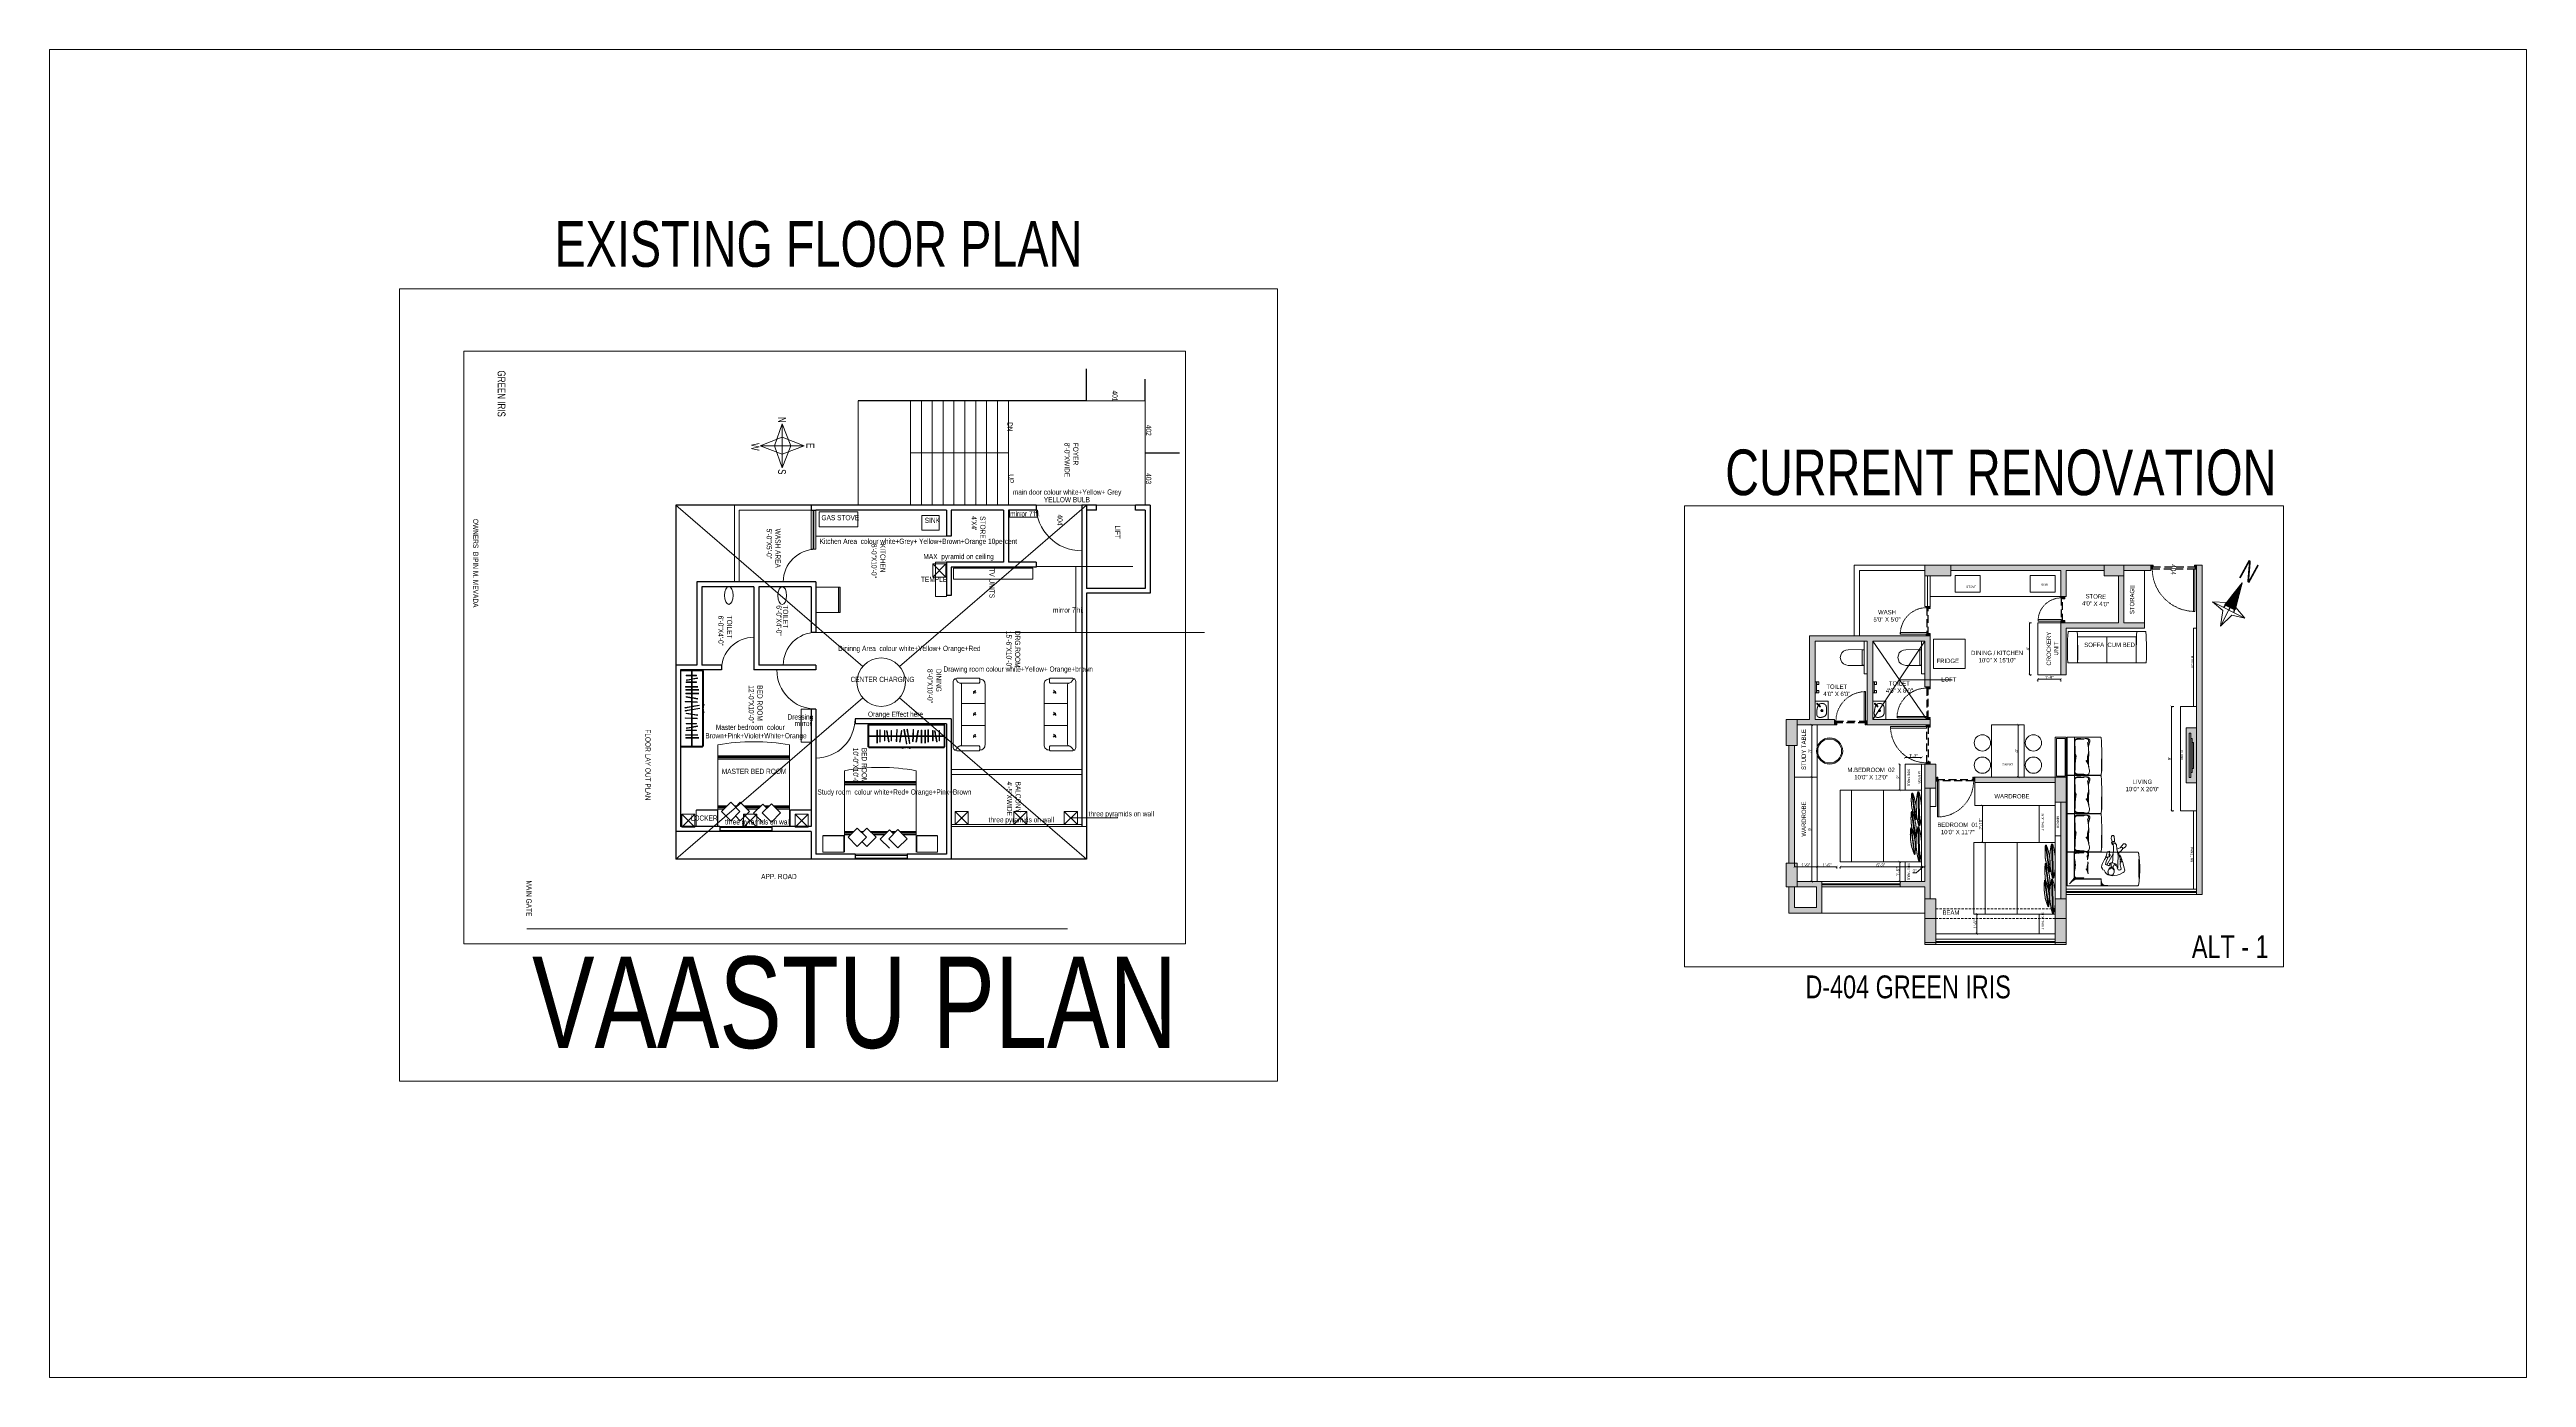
# Model space of a CAD drawing. Header units: inches. Extents: x 5190 to 13977, y 21300 to 43633.
# Drawn here: x 5190 to 7468, y 21300 to 22522 of the extents above; entities that cross this region are included whole.
import ezdxf
from ezdxf import colors
from ezdxf.entities.mleader import LeaderData, LeaderLine
from ezdxf.math import Vec2, Vec3

# ---------------------------------------------------------------- set-up
doc = ezdxf.new("R2010")
doc.units = ezdxf.units.IN
doc.header["$LTSCALE"] = 3
doc.header["$MEASUREMENT"] = 0
doc.set_wipeout_variables(frame=1)
for name, pattern in [('CENTER', [2, 1.25, -0.25, 0.25, -0.25]), ('DASHED2', [0.375, 0.25, -0.125]), ('DOT2', [0.125, 0, -0.125]), ('HIDDEN', [0.375, 0.25, -0.125])]:
    doc.linetypes.add(name, pattern=pattern)
for name, color, linetype, lineweight in [('A_DOOR', 135, 'Continuous', 18), ('A_DOTTED LINE', 253, 'HIDDEN', 15), ('A_FURNITURE', 251, 'Continuous', 9), ('A_TEXT', 7, 'Continuous', 18), ('A_WALL HATCH', 8, 'Continuous', 15), ('FUR', 47, 'Continuous', 15), ('GLINE', 7, 'Continuous', 20), ('HATCH', 250, 'Continuous', 13), ('I_FURNITURE', 34, 'Continuous', 9), ('tex', 7, 'Continuous', 20), ('wall', 7, 'Continuous', 30)]:
    doc.layers.add(name, color=color, linetype=linetype, lineweight=lineweight)
doc.layers.add('A_FURNITURE HATCH', color=7, linetype='Continuous', lineweight=18, true_color=0xe0e0e0)
doc.styles.add('ARIAL', font='ARIALN.TTF')
doc.styles.add('style1', font='swisscl.ttf', dxfattribs={"height": 4})
doc.styles.add('style3', font='swisscl.ttf', dxfattribs={"height": 2})
doc.dimstyles.get("Standard").update_dxf_attribs({"dimtxt": 3, "dimasz": 2, "dimexe": 0.18, "dimexo": 6, "dimgap": 0.09, "dimtad": 1, "dimdec": 1, "dimzin": 0, "dimdsep": 46, "dimlunit": 4, "dimtxsty": 'ARIAL', "dimblk": 'ARCHTICK', "dimcen": 0.09, "dimclrd": 251, "dimclre": 251, "dimadec": 0, "dimazin": 0, "dimtfac": 1, "dimtdec": 1, "dimtofl": 0, "dimtmove": 0, "dimatfit": 3, "dimfxl": 1, "dimtolj": 1, "dimtzin": 0, "dimlwd": 20, "dimlwe": 20, "dimarcsym": 0})
pattern_1 = [(108.4349488, (7593.96377, 15053.85912), (-0.1211275374, -0.0403758458), [])]

# ---------------------------------------------------------------- blocks, each defined once
blk = doc.blocks.new('A$C40209d2d')
at = {"layer": 'A_FURNITURE', "linetype": 'Continuous', "lineweight": 5}
for points in [[(0, 0), (0, 66), (75, 66), (75, 0)], [(39.8, 0), (39.8, 66), (10.5, 66), (10.5, 0)]]:
    blk.add_lwpolyline(points, close=True, dxfattribs=at)
for points in [[(65.1, 34.7), (65.1, 35.5), (64.9, 35.6), (64.9, 37), (64.8, 37.2), (64.8, 40.6), (64.6, 40.7), (64.6, 41.2), (64.8, 41.2), (64.8, 44.8), (64.9, 44.8), (64.9, 46.4), (65.1, 46.4), (65.1, 47.6), (65.2, 47.6), (65.2, 48.5), (65.4, 48.5), (65.4, 49.5), (65.5, 49.5), (65.5, 50.2), (65.7, 50.4), (65.7, 50.7)], [(65.1, 34.7), (68.3, 59.2), (68.9, 59)], [(65.7, 50.7), (65.7, 51), (65.8, 51), (65.8, 51.6), (66, 51.8), (66, 52.2), (66.1, 52.4), (66.1, 52.9), (66.3, 53), (66.3, 53.5), (66.5, 53.5), (66.5, 53.9), (66.6, 54.1), (66.6, 54.6), (66.8, 54.6), (66.8, 55), (66.9, 55), (66.9, 55.5), (67.1, 55.6), (67.1, 55.9), (67.2, 56.1), (67.2, 56.4), (67.4, 56.6), (67.4, 56.9), (67.5, 56.9), (67.5, 57.3), (67.7, 57.3), (67.7, 57.6), (67.8, 57.8), (67.8, 58.1), (68, 58.1), (68, 58.6), (68.1, 58.6), (68.1, 58.9), (68.3, 58.9), (68.3, 59.2)], [(68.3, 43.1), (68.3, 42.5), (68.1, 42.3), (68.1, 41.7), (68, 41.7), (68, 41.1), (67.8, 41.1), (67.8, 40.6), (67.7, 40.4), (67.7, 40), (67.5, 39.8), (67.5, 39.5), (67.4, 39.3), (67.4, 38.9), (67.2, 38.9), (67.2, 38.4), (67.1, 38.4), (67.1, 37.9), (66.9, 37.9), (66.9, 37.5), (66.8, 37.3), (66.8, 37), (66.6, 37), (66.6, 36.5), (66.5, 36.5), (66.5, 36.2), (66.3, 36.1), (66.3, 35.8), (66.1, 35.8), (66.1, 35.3), (66, 35.3), (66, 35), (65.8, 34.8), (65.8, 34.5), (65.7, 34.5), (68.9, 59)], [(68.9, 59), (68.9, 58.7), (69.1, 58.7), (69.1, 57.3), (69.2, 57.3), (69.2, 55.3), (69.4, 55.3), (69.4, 50.2), (69.2, 50.1), (69.2, 48.2), (69.1, 48.1), (69.1, 46.8), (68.9, 46.8), (68.9, 45.7), (68.8, 45.6), (68.8, 44.8), (68.6, 44.6), (68.6, 43.9), (68.5, 43.9), (68.5, 43.1), (68.3, 43.1)], [(71.6, 33.8), (71.6, 34.1), (71.4, 34.1), (71.4, 34.7), (71.3, 34.8), (71.3, 35.5), (71.1, 35.5), (71.1, 36.2), (71, 36.2), (71, 37), (70.8, 37), (70.8, 37.9), (70.6, 37.9), (70.6, 38.7), (70.5, 38.9), (70.5, 40), (70.3, 40), (70.3, 41.2), (70.2, 41.2), (70.2, 42.8), (70, 42.8), (70, 45), (69.9, 45.1), (69.9, 50.9), (70, 51), (70, 51.9)], [(70, 51.9), (70, 53.2), (70.2, 53.3), (70.2, 54.7), (70.3, 54.9), (70.3, 55.9), (70.5, 55.9), (70.5, 57), (70.6, 57.2), (70.6, 58), (70.8, 58.1), (70.8, 58.9), (71, 59), (71, 59.7), (71.1, 59.8), (71.1, 60.5), (71.3, 60.6), (71.3, 61.2), (71.4, 61.2), (71.4, 61.9), (71.6, 62), (71.6, 62.5), (71.7, 62.6), (71.7, 63.1), (71.9, 63.3), (71.9, 63.6), (72, 63.6), (72, 64.1), (72.2, 64.3), (72.2, 64.7), (72.4, 64.7), (72.4, 65.2), (72.5, 65.3)], [(71.6, 33.8), (72.5, 65.3), (73.3, 65.3)], [(73.3, 65.3), (72.4, 33.8), (72.4, 33.8)], [(74.9, 47.3), (74.9, 46), (74.7, 45.9), (74.7, 44.5), (74.5, 44.3), (74.5, 43.2), (74.4, 43.2), (74.4, 42.1), (74.2, 42.1), (74.2, 41.2), (74.1, 41.1), (74.1, 40.3), (73.9, 40.3), (73.9, 39.5), (73.8, 39.3), (73.8, 38.7), (73.6, 38.7), (73.6, 37.9), (73.5, 37.9), (73.5, 37.3), (73.3, 37.3), (73.3, 36.7), (73.1, 36.7), (73.1, 36.1), (73, 36.1), (73, 35.5), (72.8, 35.5), (72.8, 35), (72.7, 34.8), (72.7, 34.4), (72.5, 34.4), (72.5, 33.9), (72.4, 33.9), (72.4, 33.8)], [(73.3, 65.3), (73.3, 65.2), (73.5, 65), (73.5, 64.6), (73.6, 64.4), (73.6, 63.8), (73.8, 63.6), (73.8, 63.1), (73.9, 63.1), (73.9, 62.3), (74.1, 62.2), (74.1, 61.4), (74.2, 61.4), (74.2, 60.5), (74.4, 60.5), (74.4, 59.4), (74.5, 59.4), (74.5, 58.1), (74.7, 58), (74.7, 56.6), (74.9, 56.6), (74.9, 54.4), (75, 54.3), (75, 48.2), (74.9, 48.2), (74.9, 47.3)], [(75, 66), (75, 0)], [(65.1, 34.7), (65.7, 34.5), (65.7, 34.5)], [(65.7, 19.5), (65.7, 20.2), (65.5, 20.2), (65.5, 21.8), (65.4, 22), (65.4, 24.8), (65.2, 24.8), (65.2, 26.8), (65.4, 27), (65.4, 29.8), (65.5, 29.8), (65.5, 31.3), (65.7, 31.3), (65.7, 32.4), (65.8, 32.5), (65.8, 33.5), (66, 33.5), (66, 34.4), (66.1, 34.4), (66.1, 35.2), (66.3, 35.2), (66.3, 35.6)], [(65.7, 19.5), (68.9, 44), (69.6, 43.9)], [(66, 2.7), (69.2, 27.3), (69.9, 27.1)], [(66.3, 35.6), (66.3, 35.9), (66.5, 35.9), (66.5, 36.5), (66.6, 36.5), (66.6, 37.2), (66.8, 37.3), (66.8, 37.8), (66.9, 37.9), (66.9, 38.4), (67.1, 38.4), (67.1, 38.9), (67.2, 39), (67.2, 39.5), (67.4, 39.5), (67.4, 40), (67.5, 40), (67.5, 40.4), (67.7, 40.4), (67.7, 40.9), (67.8, 41.1), (67.8, 41.4), (68, 41.4), (68, 41.8), (68.1, 41.8), (68.1, 42.3), (68.3, 42.3), (68.3, 42.6), (68.5, 42.8), (68.5, 43.1), (68.6, 43.1), (68.6, 43.4), (68.8, 43.5), (68.8, 43.7), (68.9, 43.9), (68.9, 44)], [(68.9, 27.9), (68.9, 27.3), (68.8, 27.3), (68.8, 26.6), (68.6, 26.6), (68.6, 26), (68.5, 26), (68.5, 25.4), (68.3, 25.4), (68.3, 24.9), (68.1, 24.8), (68.1, 24.3), (68, 24.3), (68, 23.8), (67.8, 23.8), (67.8, 23.2), (67.7, 23.2), (67.7, 22.9), (67.5, 22.7), (67.5, 22.4), (67.4, 22.3), (67.4, 22), (67.2, 21.8), (67.2, 21.5), (67.1, 21.3), (67.1, 21), (66.9, 21), (66.9, 20.7), (66.8, 20.6), (66.8, 20.2), (66.6, 20.1), (66.6, 19.9), (66.5, 19.8), (66.5, 19.5), (66.3, 19.5), (69.6, 43.9)], [(66.6, 18.7), (66.6, 19.2), (66.8, 19.2), (66.8, 19.8), (66.9, 19.9), (66.9, 20.4), (67.1, 20.6), (67.1, 21), (67.2, 21.2), (67.2, 21.7), (67.4, 21.7), (67.4, 22.1), (67.5, 22.3), (67.5, 22.7), (67.7, 22.7), (67.7, 23.2), (67.8, 23.2), (67.8, 23.7), (68, 23.8), (68, 24.1), (68.1, 24.3), (68.1, 24.6), (68.3, 24.6), (68.3, 25.1), (68.5, 25.1), (68.5, 25.6), (68.6, 25.6), (68.6, 25.9), (68.8, 25.9), (68.8, 26.3), (68.9, 26.3), (68.9, 26.6), (69.1, 26.8), (69.1, 27.1), (69.2, 27.1), (69.2, 27.3)], [(69.2, 11.1), (69.2, 10.7), (69.1, 10.5), (69.1, 10.1), (68.9, 9.9), (68.9, 9.3), (68.8, 9.3), (68.8, 8.6), (68.6, 8.6), (68.6, 8.2), (68.5, 8), (68.5, 7.6), (68.3, 7.6), (68.3, 7.1), (68.1, 7.1), (68.1, 6.6), (68, 6.5), (68, 6.2), (67.8, 6), (67.8, 5.7), (67.7, 5.5), (67.7, 5.2), (67.5, 5.1), (67.5, 4.7), (67.4, 4.7), (67.4, 4.3), (67.2, 4.3), (67.2, 4), (67.1, 3.8), (67.1, 3.5), (66.9, 3.5), (66.9, 3.2), (66.8, 3), (66.8, 2.7), (66.6, 2.7), (66.6, 2.7), (69.9, 27.1)], [(69.6, 43.9), (69.6, 43.5), (69.7, 43.5), (69.7, 42.1), (69.9, 42.1), (69.9, 40.1), (70, 40), (70, 35.2), (69.9, 35.2), (69.9, 33.2), (69.7, 33), (69.7, 31.8), (69.6, 31.8), (69.6, 30.7), (69.4, 30.5), (69.4, 29.8), (69.2, 29.6), (69.2, 28.8), (69.1, 28.8), (69.1, 28), (68.9, 28), (68.9, 27.9)], [(69.9, 27.1), (69.9, 26.6), (70, 26.6), (70, 25.2), (70.2, 25.1), (70.2, 22.9), (70.3, 22.7), (70.3, 18.8), (70.2, 18.7), (70.2, 16.5), (70, 16.5), (70, 15.1), (69.9, 15), (69.9, 13.9), (69.7, 13.9), (69.7, 13), (69.6, 13), (69.6, 12.2), (69.4, 12.1), (69.4, 11.3), (69.2, 11.3), (69.2, 11.1)], [(70, 19.3), (70, 20.4), (70.2, 20.6), (70.2, 22.1), (70.3, 22.1), (70.3, 23.2), (70.5, 23.4), (70.5, 24.5), (70.6, 24.5), (70.6, 25.4), (70.8, 25.4), (70.8, 26.3), (71, 26.3), (71, 27.1), (71.1, 27.1), (71.1, 27.7), (71.3, 27.9), (71.3, 28.5), (71.4, 28.5), (71.4, 29.3), (71.6, 29.3), (71.6, 29.9), (71.7, 29.9), (71.7, 30.5), (71.9, 30.5), (71.9, 31), (72, 31.2), (72, 31.6), (72.2, 31.6), (72.2, 32.1), (72.4, 32.2), (72.4, 32.7), (72.5, 32.7), (72.5, 32.8)], [(71.6, 33.8), (72.4, 33.8)], [(71.6, 1.3), (72.5, 32.8), (73.3, 32.8)], [(73.3, 32.8), (72.4, 1.3), (72.4, 1.3)], [(73.3, 32.8), (73.3, 32.5), (73.5, 32.5), (73.5, 31.9), (73.6, 31.9), (73.6, 31.2), (73.8, 31.2), (73.8, 30.5), (73.9, 30.4), (73.9, 29.6), (74.1, 29.6), (74.1, 28.8), (74.2, 28.7), (74.2, 27.7), (74.4, 27.7), (74.4, 26.8), (74.5, 26.6), (74.5, 25.4), (74.7, 25.4), (74.7, 24), (74.9, 23.8), (74.9, 21.7), (75, 21.7), (75, 15.6), (74.9, 15.4), (74.9, 14.7)], [(66, 2.7), (66, 3.2), (65.8, 3.3), (65.8, 4.7), (65.7, 4.9), (65.7, 7.2), (65.5, 7.4), (65.5, 10.8), (65.7, 10.8), (65.7, 13.1), (65.8, 13.3), (65.8, 14.7), (66, 14.7), (66, 15.8), (66.1, 15.9), (66.1, 16.7), (66.3, 16.8), (66.3, 17.6), (66.5, 17.6), (66.5, 18.4), (66.6, 18.5), (66.6, 18.7)], [(65.7, 19.5), (66.3, 19.5), (66.3, 19.5)], [(66, 2.7), (66.6, 2.7), (66.6, 2.7)], [(71.6, 1.3), (71.6, 1.4), (71.4, 1.4), (71.4, 2.2), (71.3, 2.2), (71.3, 2.7), (71.1, 2.7), (71.1, 3.5), (71, 3.5), (71, 4.3), (70.8, 4.3), (70.8, 5.2), (70.6, 5.2), (70.6, 6.2), (70.5, 6.2), (70.5, 7.2), (70.3, 7.4), (70.3, 8.5), (70.2, 8.5), (70.2, 10.1), (70, 10.2), (70, 12.4), (69.9, 12.4), (69.9, 18.2), (70, 18.2), (70, 19.3)], [(74.9, 14.7), (74.9, 13.3), (74.7, 13.3), (74.7, 11.7), (74.5, 11.7), (74.5, 10.5), (74.4, 10.5), (74.4, 9.6), (74.2, 9.4), (74.2, 8.5), (74.1, 8.5), (74.1, 7.7), (73.9, 7.6), (73.9, 6.8), (73.8, 6.8), (73.8, 6.2), (73.6, 6), (73.6, 5.4), (73.5, 5.2), (73.5, 4.7), (73.3, 4.6), (73.3, 4.1), (73.1, 4), (73.1, 3.5), (73, 3.3), (73, 2.9), (72.8, 2.7), (72.8, 2.4), (72.7, 2.4), (72.7, 1.7), (72.5, 1.7), (72.5, 1.3), (72.4, 1.3)]]:
    blk.add_lwpolyline(points, dxfattribs=at)
blk = doc.blocks.new('_ArchTick')
at = {"color": 0, "linetype": 'ByBlock', "const_width": 0.15}
blk.add_lwpolyline([(-0.5, -0.5), (0.5, 0.5)], dxfattribs=at)
blk = doc.blocks.new('*D20')
at = {"layer": 'Defpoints', "color": 0, "ltscale": 3, "transparency": 16777216}
for p in [(6794.6, 21784.5), (6794.6, 21770), (6815.6, 21756.5)]:
    blk.add_point(p, dxfattribs=at)
at = {"layer": 'GLINE', "color": 251, "linetype": 'CENTER', "lineweight": 20, "ltscale": 3, "transparency": 16777216}
for p, q in [((6794.6, 21778.5), (6794.6, 21769.9)), ((6815.6, 21762.5), (6815.6, 21770.2))]:
    blk.add_line(p, q, dxfattribs=at)
at = {"layer": 'GLINE', "color": 251, "lineweight": 20, "ltscale": 3, "transparency": 16777216}
blk.add_line((6815.6, 21770), (6794.6, 21770), dxfattribs=at)
at = {"layer": 'GLINE', "color": 251, "lineweight": 20, "ltscale": 3, "transparency": 16777216, "xscale": 2, "yscale": 2, "zscale": 2, "rotation": 180}
blk.add_blockref('_ArchTick', (6794.6, 21770), dxfattribs=at)
at = {"layer": 'GLINE', "color": 251, "lineweight": 20, "ltscale": 3, "transparency": 16777216, "xscale": 2, "yscale": 2, "zscale": 2}
blk.add_blockref('_ArchTick', (6815.6, 21770), dxfattribs=at)
at = {"layer": 'GLINE', "color": 0, "ltscale": 3, "transparency": 16777216, "insert": (6805.1, 21771.7), "char_height": 3, "attachment_point": 5, "style": 'ARIAL'}
blk.add_mtext('\\A1;1\'-9"', dxfattribs=at)
blk = doc.blocks.new('*D21')
at = {"layer": 'Defpoints', "color": 0, "ltscale": 3, "transparency": 16777216}
for p in [(6815.6, 21774.5), (6815.6, 21770), (6833.6, 21774.5)]:
    blk.add_point(p, dxfattribs=at)
at = {"layer": 'GLINE', "color": 251, "lineweight": 20, "ltscale": 3, "transparency": 16777216}
blk.add_line((6833.6, 21770), (6815.6, 21770), dxfattribs=at)
at = {"layer": 'GLINE', "color": 251, "linetype": 'CENTER', "lineweight": 20, "ltscale": 3, "transparency": 16777216}
for p, q in [((6815.6, 21768.5), (6815.6, 21769.8)), ((6833.6, 21768.5), (6833.6, 21769.8))]:
    blk.add_line(p, q, dxfattribs=at)
at = {"layer": 'GLINE', "color": 251, "lineweight": 20, "ltscale": 3, "transparency": 16777216, "xscale": 2, "yscale": 2, "zscale": 2, "rotation": 180}
blk.add_blockref('_ArchTick', (6815.6, 21770), dxfattribs=at)
at = {"layer": 'GLINE', "color": 251, "lineweight": 20, "ltscale": 3, "transparency": 16777216, "xscale": 2, "yscale": 2, "zscale": 2}
blk.add_blockref('_ArchTick', (6833.6, 21770), dxfattribs=at)
at = {"layer": 'GLINE', "color": 0, "ltscale": 3, "transparency": 16777216, "insert": (6824.6, 21771.6), "char_height": 3, "attachment_point": 5, "style": 'ARIAL'}
blk.add_mtext('\\A1;1\'-6"', dxfattribs=at)
blk = doc.blocks.new('*D22')
at = {"layer": 'Defpoints', "color": 0, "ltscale": 3, "transparency": 16777216}
for p in [(6836.6, 21774.5), (6911.6, 21774.5), (6911.6, 21770)]:
    blk.add_point(p, dxfattribs=at)
at = {"layer": 'GLINE', "color": 251, "lineweight": 20, "ltscale": 3, "transparency": 16777216}
blk.add_line((6836.6, 21770), (6911.6, 21770), dxfattribs=at)
at = {"layer": 'GLINE', "color": 251, "linetype": 'CENTER', "lineweight": 20, "ltscale": 3, "transparency": 16777216}
for p, q in [((6836.6, 21768.5), (6836.6, 21769.8)), ((6911.6, 21768.5), (6911.6, 21769.8))]:
    blk.add_line(p, q, dxfattribs=at)
at = {"layer": 'GLINE', "color": 251, "lineweight": 20, "ltscale": 3, "transparency": 16777216, "xscale": 2, "yscale": 2, "zscale": 2, "rotation": 180}
blk.add_blockref('_ArchTick', (6836.6, 21770), dxfattribs=at)
at = {"layer": 'GLINE', "color": 251, "lineweight": 20, "ltscale": 3, "transparency": 16777216, "xscale": 2, "yscale": 2, "zscale": 2}
blk.add_blockref('_ArchTick', (6911.6, 21770), dxfattribs=at)
at = {"layer": 'GLINE', "color": 0, "ltscale": 3, "transparency": 16777216, "insert": (6874.1, 21771.6), "char_height": 3, "attachment_point": 5, "style": 'ARIAL'}
blk.add_mtext('\\A1;6\'-3"', dxfattribs=at)
blk = doc.blocks.new('*D23')
at = {"layer": 'Defpoints', "color": 0, "ltscale": 3, "transparency": 16777216}
for p in [(6911.6, 21774.5), (6914.6, 21774.5), (6914.6, 21770)]:
    blk.add_point(p, dxfattribs=at)
at = {"layer": 'GLINE', "color": 251, "lineweight": 20, "ltscale": 3, "transparency": 16777216}
for p, q in [((6906.6, 21764.5), (6903.6, 21764.5)), ((6913.1, 21770), (6906.6, 21764.5)), ((6911.6, 21770), (6914.6, 21770))]:
    blk.add_line(p, q, dxfattribs=at)
at = {"layer": 'GLINE', "color": 251, "linetype": 'CENTER', "lineweight": 20, "ltscale": 3, "transparency": 16777216}
for p, q in [((6911.6, 21768.5), (6911.6, 21769.8)), ((6914.6, 21768.5), (6914.6, 21769.8))]:
    blk.add_line(p, q, dxfattribs=at)
at = {"layer": 'GLINE', "color": 251, "lineweight": 20, "ltscale": 3, "transparency": 16777216, "xscale": 2, "yscale": 2, "zscale": 2, "rotation": 180}
blk.add_blockref('_ArchTick', (6911.6, 21770), dxfattribs=at)
at = {"layer": 'GLINE', "color": 251, "lineweight": 20, "ltscale": 3, "transparency": 16777216, "xscale": 2, "yscale": 2, "zscale": 2}
blk.add_blockref('_ArchTick', (6914.6, 21770), dxfattribs=at)
at = {"layer": 'GLINE', "color": 0, "ltscale": 3, "transparency": 16777216, "insert": (6905.1, 21766.1), "char_height": 3, "attachment_point": 5, "style": 'ARIAL'}
blk.add_mtext('\\A1;3"', dxfattribs=at)
blk = doc.blocks.new('*D24')
at = {"layer": 'Defpoints', "color": 0, "transparency": 16777216}
for p in [(6810.5, 21852.5), (6815.6, 21852.5), (6815.6, 21756.5)]:
    blk.add_point(p, dxfattribs=at)
at = {"layer": 'FUR', "color": 251, "linetype": 'CENTER', "lineweight": 20, "transparency": 16777216}
for p, q in [((6809.6, 21852.5), (6810.3, 21852.5)), ((6809.6, 21756.5), (6810.3, 21756.5))]:
    blk.add_line(p, q, dxfattribs=at)
at = {"layer": 'FUR', "color": 251, "lineweight": 20, "transparency": 16777216}
blk.add_line((6810.5, 21756.5), (6810.5, 21852.5), dxfattribs=at)
at = {"layer": 'FUR', "color": 251, "lineweight": 20, "transparency": 16777216, "xscale": 2, "yscale": 2, "zscale": 2}
for p, rotation in [((6810.5, 21852.5), 90), ((6810.5, 21756.5), 270)]:
    blk.add_blockref('_ArchTick', p, dxfattribs=dict(at, rotation=rotation))
at = {"layer": 'FUR', "color": 0, "transparency": 16777216, "insert": (6808.9, 21804.5), "char_height": 3, "attachment_point": 5, "rotation": 90, "style": 'ARIAL'}
blk.add_mtext("\\A1;9'", dxfattribs=at)
blk = doc.blocks.new('*D25')
at = {"layer": 'Defpoints', "color": 0, "transparency": 16777216}
for p in [(6810.5, 21900.5), (6815.6, 21900.5), (6815.6, 21852.5)]:
    blk.add_point(p, dxfattribs=at)
at = {"layer": 'FUR', "color": 251, "linetype": 'CENTER', "lineweight": 20, "transparency": 16777216}
for p, q in [((6809.6, 21900.5), (6810.3, 21900.5)), ((6809.6, 21852.5), (6810.3, 21852.5))]:
    blk.add_line(p, q, dxfattribs=at)
at = {"layer": 'FUR', "color": 251, "lineweight": 20, "transparency": 16777216}
blk.add_line((6810.5, 21852.5), (6810.5, 21900.5), dxfattribs=at)
at = {"layer": 'FUR', "color": 251, "lineweight": 20, "transparency": 16777216, "xscale": 2, "yscale": 2, "zscale": 2}
for p, rotation in [((6810.5, 21900.5), 90), ((6810.5, 21852.5), 270)]:
    blk.add_blockref('_ArchTick', p, dxfattribs=dict(at, rotation=rotation))
at = {"layer": 'FUR', "color": 0, "transparency": 16777216, "insert": (6808.9, 21876.5), "char_height": 3, "attachment_point": 5, "rotation": 90, "style": 'ARIAL'}
blk.add_mtext("\\A1;3'", dxfattribs=at)
blk = doc.blocks.new('*D26')
at = {"layer": 'Defpoints', "color": 0, "ltscale": 3, "transparency": 16777216}
for p in [(6891.5, 21864.5), (6896.6, 21864.5), (6896.6, 21840.5)]:
    blk.add_point(p, dxfattribs=at)
at = {"layer": 'GLINE', "color": 251, "linetype": 'CENTER', "lineweight": 20, "ltscale": 3, "transparency": 16777216}
for p, q in [((6890.6, 21864.5), (6891.3, 21864.5)), ((6890.6, 21840.5), (6891.3, 21840.5))]:
    blk.add_line(p, q, dxfattribs=at)
at = {"layer": 'GLINE', "color": 251, "lineweight": 20, "ltscale": 3, "transparency": 16777216}
blk.add_line((6891.5, 21840.5), (6891.5, 21864.5), dxfattribs=at)
at = {"layer": 'GLINE', "color": 251, "lineweight": 20, "ltscale": 3, "transparency": 16777216, "xscale": 2, "yscale": 2, "zscale": 2}
for p, rotation in [((6891.5, 21864.5), 90), ((6891.5, 21840.5), 270)]:
    blk.add_blockref('_ArchTick', p, dxfattribs=dict(at, rotation=rotation))
at = {"layer": 'GLINE', "color": 0, "ltscale": 3, "transparency": 16777216, "insert": (6889.9, 21852.5), "char_height": 3, "attachment_point": 5, "rotation": 90, "style": 'ARIAL'}
blk.add_mtext("\\A1;2'", dxfattribs=at)
blk = doc.blocks.new('*D27')
at = {"layer": 'Defpoints', "color": 0, "ltscale": 3, "transparency": 16777216}
for p in [(6896.6, 21774.5), (6891.5, 21756.5), (6896.6, 21756.5)]:
    blk.add_point(p, dxfattribs=at)
at = {"layer": 'GLINE', "color": 251, "linetype": 'CENTER', "lineweight": 20, "ltscale": 3, "transparency": 16777216}
for p, q in [((6890.6, 21774.5), (6891.3, 21774.5)), ((6890.6, 21756.5), (6891.3, 21756.5))]:
    blk.add_line(p, q, dxfattribs=at)
at = {"layer": 'GLINE', "color": 251, "lineweight": 20, "ltscale": 3, "transparency": 16777216}
blk.add_line((6891.5, 21774.5), (6891.5, 21756.5), dxfattribs=at)
at = {"layer": 'GLINE', "color": 251, "lineweight": 20, "ltscale": 3, "transparency": 16777216, "xscale": 2, "yscale": 2, "zscale": 2}
for p, rotation in [((6891.5, 21774.5), 90), ((6891.5, 21756.5), 270)]:
    blk.add_blockref('_ArchTick', p, dxfattribs=dict(at, rotation=rotation))
at = {"layer": 'GLINE', "color": 0, "ltscale": 3, "transparency": 16777216, "insert": (6889.9, 21765.5), "char_height": 3, "attachment_point": 5, "rotation": 90, "style": 'ARIAL'}
blk.add_mtext('\\A1;1\'-6"', dxfattribs=at)
blk = doc.blocks.new('*D28')
at = {"layer": 'Defpoints', "color": 0, "ltscale": 3, "transparency": 16777216}
for p in [(6896.6, 21870.5), (6896.6, 21864.5), (6911.6, 21864.5)]:
    blk.add_point(p, dxfattribs=at)
at = {"layer": 'GLINE', "color": 251, "linetype": 'CENTER', "lineweight": 20, "ltscale": 3, "transparency": 16777216}
for p, q in [((6896.6, 21870.5), (6896.6, 21870.7)), ((6911.6, 21870.5), (6911.6, 21870.7))]:
    blk.add_line(p, q, dxfattribs=at)
at = {"layer": 'GLINE', "color": 251, "lineweight": 20, "ltscale": 3, "transparency": 16777216}
blk.add_line((6911.6, 21870.5), (6896.6, 21870.5), dxfattribs=at)
at = {"layer": 'GLINE', "color": 251, "lineweight": 20, "ltscale": 3, "transparency": 16777216, "xscale": 2, "yscale": 2, "zscale": 2, "rotation": 180}
blk.add_blockref('_ArchTick', (6896.6, 21870.5), dxfattribs=at)
at = {"layer": 'GLINE', "color": 251, "lineweight": 20, "ltscale": 3, "transparency": 16777216, "xscale": 2, "yscale": 2, "zscale": 2}
blk.add_blockref('_ArchTick', (6911.6, 21870.5), dxfattribs=at)
at = {"layer": 'GLINE', "color": 0, "ltscale": 3, "transparency": 16777216, "insert": (6904.1, 21872.1), "char_height": 3, "attachment_point": 5, "style": 'ARIAL'}
blk.add_mtext('\\A1;1\'-3"', dxfattribs=at)
blk = doc.blocks.new('*D29')
at = {"layer": 'Defpoints', "color": 0, "ltscale": 3, "transparency": 16777216}
for p in [(6959.6, 21726.5), (6959.6, 21708.5), (6962.5, 21708.5)]:
    blk.add_point(p, dxfattribs=at)
at = {"layer": 'GLINE', "color": 251, "lineweight": 20, "ltscale": 3, "transparency": 16777216}
blk.add_line((6962.5, 21726.5), (6962.5, 21708.5), dxfattribs=at)
at = {"layer": 'GLINE', "color": 251, "linetype": 'CENTER', "lineweight": 20, "ltscale": 3, "transparency": 16777216}
for p, q in [((6965.6, 21726.5), (6962.7, 21726.5)), ((6965.6, 21708.5), (6962.7, 21708.5))]:
    blk.add_line(p, q, dxfattribs=at)
at = {"layer": 'GLINE', "color": 251, "lineweight": 20, "ltscale": 3, "transparency": 16777216, "xscale": 2, "yscale": 2, "zscale": 2}
for p, rotation in [((6962.5, 21726.5), 90), ((6962.5, 21708.5), 270)]:
    blk.add_blockref('_ArchTick', p, dxfattribs=dict(at, rotation=rotation))
at = {"layer": 'GLINE', "color": 0, "ltscale": 3, "transparency": 16777216, "insert": (6960.9, 21717.5), "char_height": 3, "attachment_point": 5, "rotation": 90, "style": 'ARIAL'}
blk.add_mtext('\\A1;1\'-6"', dxfattribs=at)
blk = doc.blocks.new('*D30')
at = {"layer": 'Defpoints', "color": 0, "ltscale": 3, "transparency": 16777216}
for p in [(6960.6, 21826.5), (6967.5, 21826.5), (6959.6, 21792.5)]:
    blk.add_point(p, dxfattribs=at)
at = {"layer": 'GLINE', "color": 251, "linetype": 'CENTER', "lineweight": 20, "ltscale": 3, "transparency": 16777216}
for p, q in [((6966.6, 21826.5), (6967.7, 21826.5)), ((6965.6, 21792.5), (6967.7, 21792.5))]:
    blk.add_line(p, q, dxfattribs=at)
at = {"layer": 'GLINE', "color": 251, "lineweight": 20, "ltscale": 3, "transparency": 16777216}
blk.add_line((6967.5, 21792.5), (6967.5, 21826.5), dxfattribs=at)
at = {"layer": 'GLINE', "color": 251, "lineweight": 20, "ltscale": 3, "transparency": 16777216, "xscale": 2, "yscale": 2, "zscale": 2}
for p, rotation in [((6967.5, 21826.5), 90), ((6967.5, 21792.5), 270)]:
    blk.add_blockref('_ArchTick', p, dxfattribs=dict(at, rotation=rotation))
at = {"layer": 'GLINE', "color": 0, "ltscale": 3, "transparency": 16777216, "insert": (6965.9, 21809.5), "char_height": 3, "attachment_point": 5, "rotation": 90, "style": 'ARIAL'}
blk.add_mtext('\\A1;2\'-10"', dxfattribs=at)
blk = doc.blocks.new('*U32')
at = {"layer": 'A_DOOR'}
h = blk.add_hatch(color=254, dxfattribs=at)
h.paths.add_polyline_path([(32, 0), (52, 0), (52, -55), (32, -55)])
h.paths.add_polyline_path([(12, -24), (32, -24), (32, -100), (12, -100)])
h = blk.add_hatch(color=254, dxfattribs=at)
h.paths.add_polyline_path([(776, 0), (756, 0), (756, -55), (776, -55)])
h.paths.add_polyline_path([(796, -24), (776, -24), (776, -100), (796, -100)])
at = {"layer": 'A_DOOR', "color": 253}
for points in [[(12, -88), (0, -88), (0, 0), (20, 0), (20, -12), (32, -12), (32, -24), (12, -24)], [(796, -88), (808, -88), (808, 0), (788, 0), (788, -12), (776, -12), (776, -24), (796, -24)]]:
    blk.add_lwpolyline(points, close=True, dxfattribs=at)
at = {"layer": 'A_DOOR'}
for points in [[(32, 0), (52, 0), (52, -55), (32, -55)], [(776, 0), (756, 0), (756, -55), (776, -55)], [(12, -24), (32, -24), (32, -100), (12, -100)], [(42, -90), (77, -90), (77, -824), (42, -824)], [(796, -24), (776, -24), (776, -100), (796, -100)]]:
    blk.add_lwpolyline(points, close=True, dxfattribs=at)
at = {"layer": 'A_DOOR', "color": 33, "linetype": 'DASHED2', "lineweight": 25, "ltscale": 255}
blk.add_lwpolyline([(32, -90), (32, -55), (776, -55), (776, -90)], close=True, dxfattribs=at)
at = {"layer": 'A_DOOR', "color": 253}
for radius in [5, 2]:
    blk.add_circle((37, -95), radius, dxfattribs=at)
at = {"layer": 'A_DOOR', "color": 33, "linetype": 'DOT2', "lineweight": 13, "ltscale": 10}
blk.add_arc((42, -90), 734, 270, 0, dxfattribs=at)
blk = doc.blocks.new('WC_001')
at = {"layer": 'A_FURNITURE', "linetype": 'Continuous', "lineweight": 5}
for points in [[(179, 364), (170, 420), (144, 470), (106, 513), (56, 534), (0, 546), (-55, 534), (-106, 513), (-144, 470), (-169, 420), (-182, 364)], [(-182, 5), (-182, 364), (-182, 364)], [(179, 364), (182, 5), (182, 0), (-182, 0), (-182, 5)], [(-160, 43), (-169, 43), (-174, 35)], [(-174, 0), (-174, 35)], [(-160, 43), (162, 43)], [(174, 35), (170, 43), (162, 43)], [(174, 35), (174, 0)]]:
    blk.add_lwpolyline(points, dxfattribs=at)
blk = doc.blocks.new('BASIN_001011')
at = {"layer": 'A_FURNITURE', "linetype": 'Continuous', "lineweight": 5}
for points in [[(-198, -198), (-203, -193), (-212, -193), (-215, -188), (-220, -188), (-220, -185), (-223, -185), (-228, -180), (-232, -180), (-232, -176), (-237, -176), (-237, -171), (-241, -171), (-245, -168), (-250, -163), (-250, -160), (-253, -160), (-253, -155), (-258, -155), (-258, -147), (-261, -147), (-261, -142), (-266, -138), (-266, -130), (-270, -130), (-270, -112), (-275, -112), (-275, -82), (-280, -79), (-280, -62), (-275, -62), (-275, -19), (-270, -16), (-270, 6), (-266, 6), (-266, 24), (-261, 27), (-261, 40), (-258, 44), (-258, 52), (-253, 57), (-253, 70), (-250, 70), (-250, 78), (-245, 78), (-245, 87), (-241, 90), (-241, 95), (-237, 100), (-237, 103), (-232, 108), (-232, 112), (-228, 112), (-223, 120), (-220, 125), (-215, 133), (-207, 138), (-203, 146), (-194, 150), (-190, 155), (-182, 158), (-174, 163), (-164, 168), (-160, 171), (-147, 176), (-139, 179), (-131, 184), (-122, 184), (-109, 188), (-88, 188), (-79, 193), (13, 193)], [(13, 193), (89, 193), (94, 188), (132, 188), (136, 184), (157, 184), (157, 179), (174, 179), (174, 176), (182, 176), (187, 171), (195, 171), (195, 168), (203, 168), (203, 163), (212, 163), (212, 158), (217, 158), (220, 155), (225, 155), (225, 150), (230, 150), (233, 146), (233, 141), (238, 141), (238, 138), (241, 138), (246, 133), (246, 130), (250, 130), (250, 125), (255, 120), (255, 116), (260, 116), (260, 112), (263, 108), (263, 100), (268, 100), (268, 90), (271, 90), (271, 78), (276, 73), (276, 62), (280, 62), (280, 35), (284, 32), (284, -36), (271, -82), (238, -122), (230, -130), (230, -133), (225, -133), (220, -138), (217, -138), (217, -142), (208, -142), (208, -147), (203, -147), (200, -150), (195, -150), (192, -155), (182, -155), (182, -160), (174, -160), (174, -163), (165, -163), (162, -168), (154, -168), (149, -171), (141, -171), (136, -176), (124, -176), (124, -180), (111, -180), (106, -185), (94, -185), (89, -188), (73, -188), (68, -193), (48, -193), (43, -198), (22, -198), (22, -201), (-8, -201), (-20, -206), (-50, -206), (-55, -209), (-144, -209), (-147, -206), (-174, -206), (-174, -201), (-190, -201), (-190, -198), (-198, -198)]]:
    blk.add_lwpolyline(points, dxfattribs=at)
at = {"layer": 'A_FURNITURE', "linetype": 'Continuous', "lineweight": -2}
for points in [[(0, -41), (18, -32), (35, -19), (38, 2), (35, 19), (18, 35), (0, 40), (-20, 35), (-33, 19), (-41, 2), (-33, -19), (-20, -32)], [(0, -27), (-8, -27), (-8, -24), (-17, -24), (-17, -19), (-20, -19), (-20, -16), (-25, -16), (-25, -11), (-30, -6), (-30, 11), (-25, 11), (-25, 19), (-20, 19), (-20, 24), (-17, 24), (-17, 27), (-8, 27), (-3, 32), (5, 32), (5, 27), (13, 27), (13, 24), (18, 24), (22, 19), (22, 14), (26, 14), (26, -11), (22, -11), (22, -19), (18, -19), (13, -24), (8, -24), (5, -27)], [(0, -24), (18, -16), (22, 2), (18, 19), (0, 24), (-17, 19), (-25, 2), (-17, -16), (0, -24), (13, -16), (22, 2), (13, 19), (0, 24), (-17, 19), (-25, 2), (-17, -16)]]:
    blk.add_lwpolyline(points, close=True, dxfattribs=at)
for points in [[(-38, 2), (-38, 11), (-33, 14), (-33, 24), (-30, 24), (-30, 27), (-25, 27), (-25, 32), (-17, 32), (-17, 35), (0, 35)], [(0, -36), (-12, -36), (-12, -32), (-20, -32), (-20, -27), (-25, -27), (-25, -24), (-30, -24), (-30, -19), (-33, -19), (-33, -11), (-38, -11), (-38, 2)], [(0, 35), (18, 35), (18, 32), (22, 32), (22, 27), (26, 27), (26, 24), (30, 24), (30, 14), (35, 14), (35, 2)], [(0, -36), (18, -32), (30, -19), (35, 2)], [(38, 2), (35, 2), (35, 2)], [(174, -65), (165, -62), (154, -65), (149, -74), (154, -87)], [(268, -198), (154, -87), (154, -87)], [(174, -65), (288, -176), (288, -176)], [(268, -198), (280, -201), (288, -198), (293, -188), (288, -176)]]:
    blk.add_lwpolyline(points, dxfattribs=at)
blk = doc.blocks.new('FAUCET_001')
at = {"layer": 'A_FURNITURE', "linetype": 'Continuous', "lineweight": 5}
for points in [[(-125, 38), (-67, 38), (-67, 89), (-125, 89)], [(-125, 0), (125, 0), (125, 30), (-125, 30)], [(65, 38), (125, 38), (125, 89), (65, 89)]]:
    blk.add_lwpolyline(points, close=True, dxfattribs=at)
blk = doc.blocks.new('*U33')
at = {"layer": 'A_DOOR'}
h = blk.add_hatch(color=254, dxfattribs=at)
h.paths.add_polyline_path([(32, 0), (52, 0), (52, -55), (32, -55)])
h.paths.add_polyline_path([(12, -24), (32, -24), (32, -100), (12, -100)])
h = blk.add_hatch(color=254, dxfattribs=at)
h.paths.add_polyline_path([(937, 0), (917, 0), (917, -55), (937, -55)])
h.paths.add_polyline_path([(957, -24), (937, -24), (937, -100), (957, -100)])
at = {"layer": 'A_DOOR', "color": 253}
for points in [[(12, -88), (0, -88), (0, 0), (20, 0), (20, -12), (32, -12), (32, -24), (12, -24)], [(957, -88), (969, -88), (969, 0), (949, 0), (949, -12), (937, -12), (937, -24), (957, -24)]]:
    blk.add_lwpolyline(points, close=True, dxfattribs=at)
at = {"layer": 'A_DOOR'}
for points in [[(32, 0), (52, 0), (52, -55), (32, -55)], [(937, 0), (917, 0), (917, -55), (937, -55)], [(12, -24), (32, -24), (32, -100), (12, -100)], [(42, -90), (77, -90), (77, -986), (42, -986)], [(957, -24), (937, -24), (937, -100), (957, -100)]]:
    blk.add_lwpolyline(points, close=True, dxfattribs=at)
at = {"layer": 'A_DOOR', "color": 33, "linetype": 'DASHED2', "lineweight": 25, "ltscale": 255}
blk.add_lwpolyline([(32, -90), (32, -55), (937, -55), (937, -90)], close=True, dxfattribs=at)
at = {"layer": 'A_DOOR', "color": 253}
for radius in [5, 2]:
    blk.add_circle((37, -95), radius, dxfattribs=at)
at = {"layer": 'A_DOOR', "color": 33, "linetype": 'DOT2', "lineweight": 13, "ltscale": 10}
blk.add_arc((42, -90), 895, 270, 0, dxfattribs=at)
blk = doc.blocks.new('*U34')
at = {"layer": 'A_DOOR'}
h = blk.add_hatch(color=254, dxfattribs=at)
h.paths.add_polyline_path([(-776, 0), (-756, 0), (-756, -55), (-776, -55)])
h.paths.add_polyline_path([(-796, -24), (-776, -24), (-776, -100), (-796, -100)])
h = blk.add_hatch(color=254, dxfattribs=at)
h.paths.add_polyline_path([(-32, 0), (-52, 0), (-52, -55), (-32, -55)])
h.paths.add_polyline_path([(-12, -24), (-32, -24), (-32, -100), (-12, -100)])
at = {"layer": 'A_DOOR', "color": 253}
for points in [[(-796, -88), (-808, -88), (-808, 0), (-788, 0), (-788, -12), (-776, -12), (-776, -24), (-796, -24)], [(-12, -88), (0, -88), (0, 0), (-20, 0), (-20, -12), (-32, -12), (-32, -24), (-12, -24)]]:
    blk.add_lwpolyline(points, close=True, dxfattribs=at)
at = {"layer": 'A_DOOR'}
for points in [[(-776, 0), (-756, 0), (-756, -55), (-776, -55)], [(-32, 0), (-52, 0), (-52, -55), (-32, -55)], [(-796, -24), (-776, -24), (-776, -100), (-796, -100)], [(-42, -90), (-77, -90), (-77, -824), (-42, -824)], [(-12, -24), (-32, -24), (-32, -100), (-12, -100)]]:
    blk.add_lwpolyline(points, close=True, dxfattribs=at)
at = {"layer": 'A_DOOR', "color": 33, "linetype": 'DASHED2', "lineweight": 25, "ltscale": 255}
blk.add_lwpolyline([(-32, -90), (-32, -55), (-776, -55), (-776, -90)], close=True, dxfattribs=at)
at = {"layer": 'A_DOOR', "color": 253}
for radius in [5, 2]:
    blk.add_circle((-37, -95), radius, dxfattribs=at)
at = {"layer": 'A_DOOR', "color": 33, "linetype": 'DOT2', "lineweight": 13, "ltscale": 10}
blk.add_arc((-42, -90), 734, 180, 270, dxfattribs=at)
blk = doc.blocks.new('*U35')
at = {"layer": 'A_DOOR'}
h = blk.add_hatch(color=254, dxfattribs=at)
h.paths.add_polyline_path([(-695, 0), (-675, 0), (-675, -55), (-695, -55)])
h.paths.add_polyline_path([(-715, -24), (-695, -24), (-695, -100), (-715, -100)])
h = blk.add_hatch(color=254, dxfattribs=at)
h.paths.add_polyline_path([(-32, 0), (-52, 0), (-52, -55), (-32, -55)])
h.paths.add_polyline_path([(-12, -24), (-32, -24), (-32, -100), (-12, -100)])
at = {"layer": 'A_DOOR', "color": 253}
for points in [[(-715, -88), (-727, -88), (-727, 0), (-707, 0), (-707, -12), (-695, -12), (-695, -24), (-715, -24)], [(-12, -88), (0, -88), (0, 0), (-20, 0), (-20, -12), (-32, -12), (-32, -24), (-12, -24)]]:
    blk.add_lwpolyline(points, close=True, dxfattribs=at)
at = {"layer": 'A_DOOR'}
for points in [[(-695, 0), (-675, 0), (-675, -55), (-695, -55)], [(-32, 0), (-52, 0), (-52, -55), (-32, -55)], [(-715, -24), (-695, -24), (-695, -100), (-715, -100)], [(-42, -90), (-77, -90), (-77, -743), (-42, -743)], [(-12, -24), (-32, -24), (-32, -100), (-12, -100)]]:
    blk.add_lwpolyline(points, close=True, dxfattribs=at)
at = {"layer": 'A_DOOR', "color": 33, "linetype": 'DASHED2', "lineweight": 25, "ltscale": 255}
blk.add_lwpolyline([(-32, -90), (-32, -55), (-695, -55), (-695, -90)], close=True, dxfattribs=at)
at = {"layer": 'A_DOOR', "color": 253}
for radius in [5, 2]:
    blk.add_circle((-37, -95), radius, dxfattribs=at)
at = {"layer": 'A_DOOR', "color": 33, "linetype": 'DOT2', "lineweight": 13, "ltscale": 10}
blk.add_arc((-42, -90), 653, 180, 270, dxfattribs=at)
blk = doc.blocks.new('*U36')
at = {"layer": 'A_DOOR'}
h = blk.add_hatch(color=254, dxfattribs=at)
h.paths.add_polyline_path([(-614, 0), (-594, 0), (-594, -55), (-614, -55)])
h.paths.add_polyline_path([(-634, -24), (-614, -24), (-614, -100), (-634, -100)])
h = blk.add_hatch(color=254, dxfattribs=at)
h.paths.add_polyline_path([(-32, 0), (-52, 0), (-52, -55), (-32, -55)])
h.paths.add_polyline_path([(-12, -24), (-32, -24), (-32, -100), (-12, -100)])
at = {"layer": 'A_DOOR', "color": 253}
for points in [[(-634, -88), (-646, -88), (-646, 0), (-626, 0), (-626, -12), (-614, -12), (-614, -24), (-634, -24)], [(-12, -88), (0, -88), (0, 0), (-20, 0), (-20, -12), (-32, -12), (-32, -24), (-12, -24)]]:
    blk.add_lwpolyline(points, close=True, dxfattribs=at)
at = {"layer": 'A_DOOR'}
for points in [[(-614, 0), (-594, 0), (-594, -55), (-614, -55)], [(-32, 0), (-52, 0), (-52, -55), (-32, -55)], [(-634, -24), (-614, -24), (-614, -100), (-634, -100)], [(-42, -90), (-77, -90), (-77, -663), (-42, -663)], [(-12, -24), (-32, -24), (-32, -100), (-12, -100)]]:
    blk.add_lwpolyline(points, close=True, dxfattribs=at)
at = {"layer": 'A_DOOR', "color": 33, "linetype": 'DASHED2', "lineweight": 25, "ltscale": 255}
blk.add_lwpolyline([(-32, -90), (-32, -55), (-614, -55), (-614, -90)], close=True, dxfattribs=at)
at = {"layer": 'A_DOOR', "color": 253}
for radius in [5, 2]:
    blk.add_circle((-37, -95), radius, dxfattribs=at)
at = {"layer": 'A_DOOR', "color": 33, "linetype": 'DOT2', "lineweight": 13, "ltscale": 10}
blk.add_arc((-42, -90), 572, 180, 270, dxfattribs=at)
blk = doc.blocks.new('tv unit 03')
at = {"layer": 'A_FURNITURE HATCH', "true_color": 0xffffff}
h = blk.add_hatch(color=7, dxfattribs=at)
h.dxf.hatch_style = 1
h.paths.add_polyline_path([(-200, -850), (0, -850), (0, 200), (-200, 200)])
at = {"layer": 'A_FURNITURE HATCH', "true_color": 0x636466}
h = blk.add_hatch(color=251, dxfattribs=at)
h.dxf.hatch_style = 1
h.paths.add_polyline_path([(-113, -650), (-86, -650), (-86, 4), (-113, 4)])
h.paths.add_polyline_path([(-139, -573), (-113, -573), (-113, -73), (-139, -73)])
at = {"layer": 'A_FURNITURE'}
for points in [[(-200, -850), (0, -850), (0, 200), (-200, 200)], [(-113, -650), (-86, -650), (-86, 4), (-113, 4)], [(-86, -750), (-59, -750), (-59, 100), (-86, 100)], [(-139, -573), (-113, -573), (-113, -73), (-139, -73)]]:
    blk.add_lwpolyline(points, close=True, dxfattribs=at)
blk = doc.blocks.new('3 SEATER SOFA')
at = {"layer": 'A_FURNITURE'}
for p, q in [((89111, 4287), (89111, 2560)), ((89230, 4082), (89230, 2765)), ((89230, 4082), (89807, 4082)), ((89230, 4082), (89807, 4082)), ((89230, 4082), (89807, 4082)), ((89815, 4295), (89815, 4091)), ((89815, 3432), (89815, 4074)), ((89230, 3423), (89807, 3423)), ((89815, 3432), (89815, 3415)), ((89815, 3415), (89815, 2774)), ((89230, 2765), (89807, 2765)), ((89815, 2553), (89815, 2757))]:
    blk.add_line(p, q, dxfattribs=at)
for centre, radius, start, end in [((89119, 4287), 8.49, 95.1841, 180), ((89608, 16341), 12260, 267.6742, 270.9284), ((89510, -26), 4339, 86.0757, 95.1841), ((89807, 4295), 8.49, 0, 86.0757), ((89807, 4091), 8.49, 270, 0), ((89807, 4091), 8.49, 270, 0), ((89807, 4074), 8.49, 0, 90), ((89805, 3433), 10.3, 279.5267, 350.4733), ((89805, 3433), 10.3, 279.5267, 350.4733), ((89807, 3415), 8.49, 0, 90), ((89805, 3413), 10.3, 9.5267, 80.4733), ((89608, -9493), 12260, 89.0716, 92.3258), ((89119, 2560), 8.49, 180, 264.8159), ((89510, 6873), 4339, 264.8159, 273.9243), ((89805, 2775), 10.3, 279.5267, 350.4733), ((89807, 2757), 8.49, 0, 90), ((89807, 2553), 8.49, 273.9243, 0)]:
    blk.add_arc(centre, radius, start, end, dxfattribs=at)
blk = doc.blocks.new('segv')
at = {"layer": 'A_FURNITURE', "linetype": 'Continuous', "lineweight": 15}
blk.add_line((6756.4, 21999), (6752, 21994.6), dxfattribs=at)
at = {"layer": 'A_FURNITURE', "linetype": 'ByBlock'}
for p, q in [((6716.5, 21984.5), (6716, 21984.9)), ((6718.9, 21984.4), (6717.9, 21984.3))]:
    blk.add_line(p, q, dxfattribs=at)
at = {"layer": 'A_FURNITURE', "linetype": 'Continuous', "lineweight": 15}
for points in [[(6694, 21970), (6751.7, 21970), (6751.7, 21994.4), (6727.3, 21994.4), (6727.3, 22001), (6721.4, 22001), (6716.2, 22001), (6694, 22001), (6693.9, 22001), (6693.8, 22001), (6693.6, 22001), (6693.5, 22000.9), (6693.3, 22000.8), (6693.2, 22000.7), (6693.1, 22000.6), (6693, 22000.6), (6692.9, 22000.5), (6692.9, 22000.3), (6692.8, 22000.2), (6692.8, 22000.1), (6692.8, 21999.9), (6692.7, 21999), (6692.6, 21998.5), (6692.4, 21997), (6692.3, 21995.5), (6692.2, 21995), (6692.1, 21993.5), (6692, 21992), (6691.9, 21990.5), (6691.9, 21989.9), (6691.8, 21988.2), (6691.8, 21987.8), (6691.8, 21986.2), (6691.8, 21985.8), (6691.8, 21984.5), (6691.8, 21984), (6691.8, 21982.7), (6691.9, 21982.2), (6691.9, 21981.3), (6691.9, 21980.9), (6691.9, 21980.4), (6692, 21979.9), (6692, 21979.5), (6692, 21978.5), (6692.1, 21978), (6692.2, 21976.8), (6692.2, 21976.5), (6692.2, 21976.1), (6692.3, 21975.2), (6692.3, 21974.9), (6692.4, 21974.5), (6692.4, 21973.8), (6692.5, 21973.6), (6692.5, 21973.3), (6692.5, 21972.9), (6692.6, 21972.3), (6692.7, 21971.9), (6692.7, 21971.5), (6692.8, 21971.1), (6692.8, 21970.9), (6692.8, 21970.8), (6692.9, 21970.6), (6693, 21970.5), (6693, 21970.4), (6693.1, 21970.3), (6693.2, 21970.3), (6693.3, 21970.2), (6693.3, 21970.1), (6693.4, 21970.1), (6693.6, 21970.1), (6693.7, 21970), (6693.8, 21970), (6693.9, 21970)], [(6692.4, 21974.9), (6692, 21978.7), (6691.9, 21983.2), (6691.9, 21989), (6692, 21993.7), (6692.3, 21995.5), (6692.4, 21993.8), (6692.5, 21992.7), (6692.6, 21990.3), (6692.7, 21988.3), (6692.7, 21987.3), (6692.7, 21985.3), (6692.7, 21983.1), (6692.7, 21981.1), (6692.6, 21979.4), (6692.5, 21977.5)], [(6727.3, 21994.9), (6727.1, 21996.3), (6726.6, 21998.4), (6726.3, 21999.2), (6725.7, 21999.8), (6724.6, 22000.2), (6723, 22000.6), (6721.3, 22000.7), (6721, 22001), (6727.3, 22001)], [(6727.3, 21995.6), (6727.2, 21996.9), (6727, 21997.9), (6726.8, 21999.3), (6726.5, 21999.7), (6726.2, 22000), (6725.4, 22000.3), (6724.5, 22000.6), (6723.9, 22000.8), (6723.4, 22000.9), (6723.4, 22001), (6724.9, 22001), (6725.6, 22000.9), (6726.9, 22000.4), (6727, 21999.9), (6727.2, 21997.9), (6727.3, 21997)], [(6758.4, 22001), (6727.3, 22001), (6727.3, 21997.7), (6727.3, 21996), (6727.3, 21994.4), (6751.7, 21994.4), (6751.7, 21970), (6758.4, 21970)], [(6727.7, 21969.7), (6727.7, 21969.7), (6727.6, 21969.7), (6727.5, 21969.7), (6727.5, 21969.6), (6727.4, 21969.6), (6727.4, 21969.5), (6727.3, 21969.4), (6727.3, 21969.3), (6727.2, 21969.2), (6727.2, 21969.1), (6727.2, 21969.1), (6727.1, 21968.9), (6727.1, 21968.7), (6727.1, 21968.5), (6727.1, 21968.2), (6727, 21967.6), (6727, 21967.1), (6727, 21966.5), (6727, 21965.7), (6726.9, 21965.3), (6726.9, 21964.8), (6726.9, 21964.5), (6726.9, 21963.6), (6726.8, 21963), (6726.8, 21962.6), (6726.8, 21967.9), (6726.8, 21967.4), (6726.8, 21967), (6726.7, 21965.3), (6726.7, 21964.6), (6726.7, 21963.3), (6726.7, 21962.7), (6726.6, 21962.1), (6726.6, 21961.5), (6726.6, 21960.9), (6726.6, 21959.6), (6726.6, 21959), (6726.6, 21957.1), (6726.6, 21956.5), (6726.6, 21954.8), (6726.6, 21954.2), (6726.6, 21952.1), (6726.6, 21951.5), (6726.6, 21949.8), (6726.6, 21949.1), (6726.7, 21947), (6726.7, 21945), (6726.8, 21943), (6726.8, 21942.2), (6726.9, 21940.3), (6727, 21938.2), (6727, 21937.5), (6727.1, 21936.3), (6727.1, 21936), (6727.1, 21935.9), (6727.1, 21935.7), (6727.2, 21935.5), (6727.2, 21935.4), (6727.2, 21935.3), (6727.3, 21935.2), (6727.4, 21935), (6727.4, 21934.9), (6727.5, 21934.8), (6727.6, 21934.8), (6727.6, 21934.8), (6727.7, 21934.8), (6751.7, 21934.8), (6751.7, 21969.7)], [(6758.4, 21969.7), (6758.4, 21934.8), (6751.7, 21934.8), (6751.7, 21969.7)], [(6741.1, 21956.2), (6740.5, 21956.4), (6740.2, 21956.3), (6740.1, 21956.3), (6739.9, 21956.1), (6739.9, 21955.6), (6739.9, 21954.5), (6739.8, 21953.5), (6739.7, 21952.5), (6739.5, 21951.2), (6739.3, 21950.1), (6739, 21950), (6738.9, 21949.1), (6738.8, 21948.2), (6738.7, 21947.6), (6738.7, 21948.8), (6738.7, 21949.6), (6738.7, 21950.2), (6738.7, 21950.2), (6738.8, 21951.2), (6738.8, 21951.9), (6738.9, 21952.7), (6738.9, 21953.2), (6739, 21954.4), (6739.3, 21957.3), (6739.3, 21957.9), (6739.7, 21958.1), (6740.2, 21957.3), (6740.6, 21956.8), (6741, 21956.3)], [(6727.7, 21934.5), (6727.7, 21934.5), (6727.6, 21934.5), (6727.5, 21934.5), (6727.5, 21934.4), (6727.4, 21934.4), (6727.4, 21934.3), (6727.3, 21934.2), (6727.3, 21934.1), (6727.2, 21934), (6727.2, 21933.9), (6727.2, 21933.9), (6727.1, 21933.7), (6727.1, 21933.5), (6727.1, 21933.3), (6727.1, 21933), (6727, 21932.4), (6727, 21931.9), (6727, 21931.3), (6727, 21930.5), (6726.9, 21930.1), (6726.9, 21929.6), (6726.9, 21929.3), (6726.9, 21928.4), (6726.8, 21927.8), (6726.8, 21927.4), (6726.8, 21932.7), (6726.8, 21932.2), (6726.8, 21931.8), (6726.7, 21930.1), (6726.7, 21929.4), (6726.7, 21928.1), (6726.7, 21927.5), (6726.6, 21926.9), (6726.6, 21926.2), (6726.6, 21925.7), (6726.6, 21924.4), (6726.6, 21923.8), (6726.6, 21921.9), (6726.6, 21921.3), (6726.6, 21919.6), (6726.6, 21919), (6726.6, 21916.8), (6726.6, 21916.2), (6726.6, 21914.6), (6726.6, 21913.9), (6726.7, 21911.8), (6726.7, 21909.8), (6726.8, 21907.8), (6726.8, 21907), (6726.9, 21905.1), (6727, 21903), (6727, 21902.3), (6727.1, 21901.1), (6727.1, 21900.8), (6727.1, 21900.6), (6727.1, 21900.5), (6727.2, 21900.3), (6727.2, 21900.2), (6727.2, 21900.1), (6727.3, 21900), (6727.4, 21899.8), (6727.4, 21899.7), (6727.5, 21899.6), (6727.6, 21899.6), (6727.6, 21899.6), (6727.7, 21899.6), (6751.7, 21899.6), (6751.7, 21934.5)], [(6738.6, 21927.6), (6738.7, 21926.6), (6738.7, 21926), (6738.8, 21925.5), (6738.8, 21924.9), (6738.8, 21924.4), (6738.9, 21923.6), (6738.9, 21923), (6739, 21923.2), (6739.1, 21923.3), (6739.1, 21923.6), (6739.2, 21923.7), (6739.3, 21923.7), (6739.3, 21923.6), (6739.5, 21923.5), (6739.6, 21923.3), (6739.7, 21923.1), (6740.1, 21922.5), (6740.3, 21921.9), (6740.7, 21921.5), (6740.9, 21921.2), (6740.7, 21921.5), (6740.6, 21921.7), (6740.5, 21922), (6740.3, 21922.3), (6740.1, 21922.6), (6739.9, 21923), (6739.8, 21923.3), (6739.6, 21923.7), (6739.4, 21924.1), (6739.3, 21924.5), (6739.2, 21924.7), (6739.2, 21924.9), (6739, 21925.4), (6738.9, 21925.7), (6738.9, 21926.1), (6738.8, 21926.4), (6738.7, 21926.7)], [(6741.1, 21921), (6740.5, 21921.2), (6740.2, 21921.1), (6740.1, 21921.1), (6739.9, 21920.9), (6739.9, 21920.4), (6739.9, 21919.3), (6739.8, 21918.3), (6739.7, 21917.3), (6739.5, 21916), (6739.3, 21914.9), (6739, 21914.8), (6738.9, 21913.9), (6738.8, 21913), (6738.7, 21912.4), (6738.7, 21913.6), (6738.7, 21914.4), (6738.7, 21915), (6738.7, 21915), (6738.8, 21916), (6738.8, 21916.7), (6738.9, 21917.5), (6738.9, 21918), (6739, 21919.2), (6739.3, 21922.1), (6739.3, 21922.7), (6739.7, 21922.9), (6740.2, 21922.1), (6740.6, 21921.6), (6741, 21921.1)], [(6745.8, 21936.1), (6746.1, 21936.1), (6746.4, 21936.2), (6746.9, 21936.2), (6747.5, 21936.3), (6748, 21936.3), (6748.6, 21936.3), (6749.2, 21936.4), (6749.4, 21936.5), (6749.6, 21936.5), (6749.8, 21936.7), (6749.8, 21936.7), (6749.6, 21936.7), (6749.3, 21936.7), (6748.8, 21936.7), (6748.5, 21936.6), (6748, 21936.6), (6747.5, 21936.6), (6747.2, 21936.6), (6745.8, 21936.6), (6743.2, 21936.5), (6742.7, 21936.3), (6743.3, 21936.1), (6743.6, 21936.1), (6744.1, 21936.1), (6744.9, 21936.1), (6745.5, 21936.1)], [(6745.8, 21933.9), (6746.1, 21934), (6746.4, 21933.9), (6746.9, 21933.8), (6747.5, 21933.8), (6748, 21933.8), (6748.6, 21933.7), (6749.2, 21933.7), (6749.4, 21933.6), (6749.6, 21933.5), (6749.8, 21933.4), (6749.8, 21933.3), (6749.6, 21933.3), (6749.3, 21933.4), (6748.8, 21933.4), (6748.5, 21933.4), (6748, 21933.4), (6747.5, 21933.4), (6747.2, 21933.4), (6745.8, 21933.5), (6743.2, 21933.6), (6743.3, 21933.8), (6743.6, 21933.8), (6744.1, 21933.8), (6744.9, 21933.9), (6745.5, 21933.9)], [(6750.3, 21916.8), (6750.5, 21917.7), (6750.7, 21918.6), (6750.8, 21918.7), (6750.8, 21918.8), (6750.9, 21918.8), (6751, 21918.7), (6751.1, 21918.6), (6751.2, 21917.7), (6751.2, 21914.7), (6751.2, 21917.5), (6751.2, 21919.3), (6751.2, 21921.2), (6751.2, 21923.3), (6751.2, 21924.5), (6751.2, 21924.2), (6751.1, 21923.6), (6751.1, 21922.7), (6751, 21922), (6751, 21921.4), (6750.9, 21920.9), (6750.9, 21920.5), (6750.8, 21919.8), (6750.7, 21919.2), (6750.6, 21918.6), (6750.5, 21917.8), (6750.4, 21917.2)], [(6750.3, 21916.8), (6750.5, 21916), (6750.8, 21915.1), (6751, 21914.5), (6751.2, 21910.8), (6751.2, 21924.4), (6750.9, 21921), (6750.6, 21918.7)], [(6758.4, 21934.5), (6758.4, 21899.6), (6751.7, 21899.6), (6751.7, 21934.5)], [(6727.7, 21899.3), (6727.7, 21899.3), (6727.6, 21899.3), (6727.5, 21899.3), (6727.5, 21899.2), (6727.4, 21899.2), (6727.4, 21899.1), (6727.3, 21899), (6727.3, 21898.9), (6727.2, 21898.8), (6727.2, 21898.7), (6727.2, 21898.7), (6727.1, 21898.5), (6727.1, 21898.3), (6727.1, 21898.1), (6727.1, 21897.8), (6727, 21897.2), (6727, 21896.6), (6727, 21896.1), (6727, 21895.3), (6726.9, 21894.9), (6726.9, 21894.4), (6726.9, 21894.1), (6726.9, 21893.2), (6726.8, 21892.6), (6726.8, 21892.2), (6726.8, 21897.5), (6726.8, 21897), (6726.8, 21896.6), (6726.7, 21894.9), (6726.7, 21894.2), (6726.7, 21892.9), (6726.7, 21892.3), (6726.6, 21891.7), (6726.6, 21891), (6726.6, 21890.5), (6726.6, 21889.2), (6726.6, 21888.5), (6726.6, 21886.7), (6726.6, 21886.1), (6726.6, 21884.4), (6726.6, 21883.8), (6726.6, 21881.6), (6726.6, 21881), (6726.6, 21879.4), (6726.6, 21878.7), (6726.7, 21876.6), (6726.7, 21874.6), (6726.8, 21872.6), (6726.8, 21871.8), (6726.9, 21869.9), (6727, 21867.8), (6727, 21867), (6727.1, 21865.9), (6727.1, 21865.6), (6727.1, 21865.4), (6727.1, 21865.3), (6727.2, 21865.1), (6727.2, 21865), (6727.2, 21864.9), (6727.3, 21864.7), (6727.4, 21864.6), (6727.4, 21864.5), (6727.5, 21864.4), (6727.6, 21864.4), (6727.6, 21864.4), (6727.7, 21864.4), (6751.7, 21864.4), (6751.7, 21899.3)], [(6745.8, 21900.9), (6746.1, 21900.9), (6746.4, 21901), (6746.9, 21901), (6747.5, 21901.1), (6748, 21901.1), (6748.6, 21901.1), (6749.2, 21901.2), (6749.4, 21901.3), (6749.6, 21901.3), (6749.8, 21901.5), (6749.8, 21901.5), (6749.6, 21901.5), (6749.3, 21901.5), (6748.8, 21901.4), (6748.5, 21901.4), (6748, 21901.4), (6747.5, 21901.4), (6747.2, 21901.4), (6745.8, 21901.4), (6743.2, 21901.3), (6742.7, 21901.1), (6743.3, 21900.9), (6743.6, 21900.9), (6744.1, 21900.9), (6744.9, 21900.9), (6745.5, 21900.9)], [(6745.8, 21898.7), (6746.1, 21898.7), (6746.4, 21898.7), (6746.9, 21898.6), (6747.5, 21898.6), (6748, 21898.6), (6748.6, 21898.5), (6749.2, 21898.5), (6749.4, 21898.4), (6749.6, 21898.3), (6749.8, 21898.2), (6749.8, 21898.1), (6749.6, 21898.1), (6749.3, 21898.2), (6748.8, 21898.2), (6748.5, 21898.2), (6748, 21898.2), (6747.5, 21898.2), (6747.2, 21898.2), (6745.8, 21898.3), (6743.2, 21898.4), (6743.3, 21898.6), (6743.6, 21898.6), (6744.1, 21898.6), (6744.9, 21898.7), (6745.5, 21898.7)], [(6758.4, 21899.3), (6758.4, 21864.4), (6751.7, 21864.4), (6751.7, 21899.3)], [(6738.6, 21892.4), (6738.7, 21891.4), (6738.7, 21890.8), (6738.8, 21890.3), (6738.8, 21889.7), (6738.8, 21889.2), (6738.9, 21888.4), (6738.9, 21887.8), (6739, 21888), (6739.1, 21888.1), (6739.1, 21888.4), (6739.2, 21888.5), (6739.3, 21888.5), (6739.3, 21888.4), (6739.5, 21888.3), (6739.6, 21888.1), (6739.7, 21887.9), (6740.1, 21887.3), (6740.3, 21886.7), (6740.7, 21886.2), (6740.9, 21886), (6740.7, 21886.3), (6740.6, 21886.5), (6740.5, 21886.8), (6740.3, 21887.1), (6740.1, 21887.4), (6739.9, 21887.8), (6739.8, 21888.1), (6739.6, 21888.5), (6739.4, 21888.9), (6739.3, 21889.3), (6739.2, 21889.5), (6739.2, 21889.7), (6739, 21890.2), (6738.9, 21890.5), (6738.9, 21890.9), (6738.8, 21891.2), (6738.7, 21891.5)], [(6741.1, 21885.8), (6740.5, 21886), (6740.2, 21885.9), (6740.1, 21885.9), (6739.9, 21885.7), (6739.9, 21885.2), (6739.9, 21884.1), (6739.8, 21883.1), (6739.7, 21882.1), (6739.5, 21880.8), (6739.3, 21879.7), (6739, 21879.6), (6738.9, 21878.7), (6738.8, 21877.8), (6738.7, 21877.2), (6738.7, 21878.4), (6738.7, 21879.2), (6738.7, 21879.8), (6738.7, 21879.8), (6738.8, 21880.8), (6738.8, 21881.5), (6738.9, 21882.3), (6738.9, 21882.8), (6739, 21884), (6739.3, 21886.9), (6739.3, 21887.5), (6739.7, 21887.7), (6740.2, 21886.9), (6740.6, 21886.4), (6741, 21885.9)], [(6750.3, 21881.6), (6750.5, 21882.5), (6750.7, 21883.4), (6750.8, 21883.5), (6750.8, 21883.6), (6750.9, 21883.6), (6751, 21883.5), (6751.1, 21883.4), (6751.2, 21882.5), (6751.2, 21879.5), (6751.2, 21882.3), (6751.2, 21884.1), (6751.2, 21886), (6751.2, 21888.1), (6751.2, 21889.3), (6751.2, 21889), (6751.1, 21888.4), (6751.1, 21887.5), (6751, 21886.8), (6751, 21886.2), (6750.9, 21885.7), (6750.9, 21885.3), (6750.8, 21884.6), (6750.7, 21884), (6750.6, 21883.4), (6750.5, 21882.6), (6750.4, 21882)], [(6750.3, 21881.6), (6750.5, 21880.8), (6750.8, 21879.9), (6751, 21879.3), (6751.2, 21875.6), (6751.2, 21889.2), (6750.9, 21885.8), (6750.6, 21883.5)], [(6745.8, 21865.7), (6746.1, 21865.7), (6746.4, 21865.8), (6746.9, 21865.8), (6747.5, 21865.9), (6748, 21865.9), (6748.6, 21865.9), (6749.2, 21866), (6749.4, 21866.1), (6749.6, 21866.1), (6749.8, 21866.3), (6749.8, 21866.3), (6749.6, 21866.3), (6749.3, 21866.3), (6748.8, 21866.2), (6748.5, 21866.2), (6748, 21866.2), (6747.5, 21866.2), (6747.2, 21866.2), (6745.8, 21866.2), (6743.2, 21866.1), (6742.7, 21865.9), (6743.3, 21865.7), (6743.6, 21865.7), (6744.1, 21865.7), (6744.9, 21865.7), (6745.5, 21865.7)]]:
    blk.add_lwpolyline(points, close=True, dxfattribs=at)
for points in [[(6692, 21992), (6691.9, 21990.4), (6691.8, 21988.5), (6691.8, 21985.1), (6691.8, 21982), (6692, 21979.7), (6692, 21979.3), (6692.1, 21981.1), (6692.2, 21982.7), (6692.2, 21983.9), (6692.2, 21985.6), (6692.2, 21987.1), (6692.1, 21989), (6692.1, 21990.1), (6692.1, 21991.8)], [(6737.8, 21938.5), (6737.9, 21939.2), (6738, 21939.7), (6738.1, 21940.2), (6738.3, 21940.8), (6738.4, 21941.3), (6738.6, 21942), (6738.9, 21942.8), (6738.9, 21943), (6739, 21943.5), (6739, 21944.2), (6739, 21944.7), (6739, 21944.1), (6739.1, 21943.6), (6739.2, 21943.1), (6739.2, 21942.6), (6739.3, 21942), (6739.4, 21941.5), (6739.5, 21940.8), (6739.8, 21939.8), (6739.9, 21939.5), (6739.7, 21939.8), (6739.5, 21940.6), (6739.3, 21941.1), (6739.3, 21941.3), (6739.2, 21941.5), (6739.1, 21941.5), (6739, 21941.5), (6738.9, 21941.4), (6738.7, 21941.1), (6738.6, 21940.6), (6738.3, 21939.9), (6738.1, 21939.3), (6738, 21939), (6738, 21938.7), (6737.8, 21938.5)], [(6737.8, 21903.3), (6737.9, 21904), (6738, 21904.5), (6738.1, 21905), (6738.3, 21905.6), (6738.4, 21906.1), (6738.6, 21906.8), (6738.9, 21907.6), (6738.9, 21907.8), (6739, 21908.3), (6739, 21909), (6739, 21909.5), (6739, 21908.9), (6739.1, 21908.4), (6739.2, 21907.9), (6739.2, 21907.4), (6739.3, 21906.8), (6739.4, 21906.3), (6739.5, 21905.6), (6739.8, 21904.6), (6739.9, 21904.3), (6739.7, 21904.6), (6739.5, 21905.4), (6739.3, 21905.9), (6739.3, 21906.1), (6739.2, 21906.3), (6739.1, 21906.3), (6739, 21906.3), (6738.9, 21906.2), (6738.7, 21905.9), (6738.6, 21905.4), (6738.3, 21904.7), (6738.1, 21904.1), (6738, 21903.8), (6738, 21903.5), (6737.8, 21903.3)], [(6737.8, 21868.1), (6737.9, 21868.8), (6738, 21869.3), (6738.1, 21869.8), (6738.3, 21870.4), (6738.4, 21870.9), (6738.6, 21871.6), (6738.9, 21872.4), (6738.9, 21872.6), (6739, 21873.1), (6739, 21873.8), (6739, 21874.3), (6739, 21873.7), (6739.1, 21873.2), (6739.2, 21872.7), (6739.2, 21872.2), (6739.3, 21871.6), (6739.4, 21871.1), (6739.5, 21870.4), (6739.8, 21869.4), (6739.9, 21869.1), (6739.7, 21869.4), (6739.5, 21870.2), (6739.3, 21870.7), (6739.3, 21870.9), (6739.2, 21871.1), (6739.1, 21871.1), (6739, 21871.1), (6738.9, 21871), (6738.7, 21870.7), (6738.6, 21870.2), (6738.3, 21869.5), (6738.1, 21868.9), (6738, 21868.6), (6738, 21868.3), (6737.8, 21868.1)]]:
    blk.add_lwpolyline(points, dxfattribs=at)
at = {"layer": 'A_FURNITURE', "linetype": 'ByBlock'}
for points in [[(6716.5, 21991.7), (6714.5, 21991.5), (6712.4, 21991.1), (6709.8, 21990.1), (6707, 21988.8), (6706, 21988), (6705.6, 21986.6), (6706.5, 21983.4), (6706.9, 21980.8), (6707.4, 21979.5), (6707.7, 21978.3), (6708.1, 21978.2), (6708.1, 21976.6), (6709, 21974.4), (6710.4, 21972.6), (6710.7, 21972.8), (6710.3, 21973.5), (6710.6, 21973.3), (6710.3, 21974.1), (6709.8, 21975.7), (6709.7, 21976.5), (6709.7, 21976.9), (6709.6, 21977.7), (6709.4, 21978.2), (6709.8, 21978.4), (6709.7, 21979.1), (6709.4, 21979.7), (6709.6, 21980.2), (6709.7, 21981.5), (6709.2, 21984.1), (6708.8, 21985.5), (6709.6, 21986.4), (6710.6, 21986.5), (6711.6, 21986.3), (6712.3, 21984.7), (6712.6, 21984.3), (6712, 21984.3), (6711.9, 21983.2), (6711.8, 21981.1), (6711.7, 21972.9), (6712.2, 21969.8), (6712.7, 21966.9), (6713.1, 21963.2), (6714.4, 21961.8), (6715.1, 21960.1), (6715.1, 21959.1), (6715.2, 21955.7), (6716, 21954.7), (6717.1, 21954.6), (6717.7, 21955.6), (6718, 21957.5), (6717.3, 21958.9), (6717.2, 21960.6), (6717.6, 21960.8), (6717.4, 21962.1), (6716.9, 21963), (6716.2, 21963.2), (6716, 21964.8), (6716, 21969.7), (6716.4, 21971.8), (6717.3, 21973.7), (6721.9, 21981.6), (6722.6, 21981.8), (6723.3, 21981.3), (6722.5, 21978.7), (6721.1, 21975.1), (6721.1, 21974.4), (6720, 21974.3), (6718.9, 21972.8), (6718.8, 21972.4), (6719, 21972.3), (6719.9, 21972.9), (6720.2, 21972.9), (6719.1, 21970.1), (6719.5, 21970), (6719.6, 21969.2), (6719.9, 21969.3), (6720.3, 21969.6), (6720.7, 21969.6), (6720.9, 21969.8), (6721.6, 21969.8), (6722.1, 21971.6), (6722.6, 21973.8), (6723, 21973.8), (6723.3, 21975.6), (6724.2, 21976.8), (6726.1, 21980.4), (6726.6, 21982), (6726.8, 21983.8), (6726.1, 21985.3), (6725.6, 21986.1), (6724.5, 21986.6), (6723.5, 21988.5), (6722.3, 21990), (6720.9, 21990.9), (6718.2, 21991.6)], [(6717.4, 21983.5), (6717.8, 21984.1), (6718.6, 21984.1), (6719.4, 21984.4), (6720.2, 21985.5), (6720.7, 21987.3), (6721.1, 21988.2), (6720.9, 21988.5), (6720.9, 21989.1), (6720.7, 21990), (6719.8, 21990.8), (6718.7, 21991.2), (6717.5, 21991.2), (6716.4, 21990.9), (6715.9, 21989.8), (6715.7, 21989.4), (6715.6, 21989.4), (6715.4, 21988.4), (6715.3, 21987.2), (6715.3, 21986), (6715.5, 21985.1), (6716, 21984.5), (6716.8, 21984.2), (6717, 21983.6)]]:
    blk.add_lwpolyline(points, close=True, dxfattribs=at)
at = {"layer": 'A_FURNITURE'}
for points in [[(6727.3, 21994.7), (6752.1, 21994.7), (6752.1, 21970), (6751.7, 21970), (6751.7, 21994.4), (6727.3, 21994.4), (6727.3, 21994.7)], [(6755, 21997.6), (6752.1, 21993.9), (6752.1, 21994.7), (6751.2, 21994.7), (6755, 21997.6)], [(6752.1, 21994.3), (6754.1, 21996.7), (6751.7, 21994.7), (6752.1, 21994.7), (6752.1, 21994.3)]]:
    blk.add_lwpolyline(points, dxfattribs=at)
at = {"layer": 'A_FURNITURE', "linetype": 'ByBlock'}
for points in [[(6709.8, 21966), (6706.6, 21962.4), (6705, 21962.3), (6704.1, 21963.2), (6704.1, 21964.3), (6705.2, 21965.3), (6706.8, 21966.3), (6707.6, 21967), (6707.4, 21966.3), (6707.8, 21965.8), (6708.5, 21965.3), (6709.8, 21966)], [(6712.7, 21967.4), (6709.7, 21966), (6708.5, 21965.3), (6707.8, 21965.8), (6707.4, 21966.3), (6707.7, 21967.4), (6709.1, 21969.1), (6710.6, 21970), (6710.7, 21970.7), (6711.8, 21972.3), (6712.2, 21969.8), (6712.7, 21967.4)], [(6708, 21978.3), (6708.4, 21978.9), (6709, 21979), (6709.5, 21978.7)], [(6709.6, 21976.4), (6709.4, 21976.3), (6709.2, 21976.6), (6708.9, 21977.1), (6708.5, 21977.4)], [(6715.2, 21981.6), (6713.9, 21981.9), (6712.9, 21982.9), (6712.4, 21983.8), (6712.5, 21984.1)], [(6714.9, 21980.9), (6714.1, 21980.8), (6713, 21981.7)], [(6718.1, 21984), (6718, 21982.6), (6718.1, 21981.3), (6718.4, 21981), (6718.3, 21980.3), (6716.8, 21979.7), (6715.1, 21980.3), (6715.1, 21981), (6716.6, 21983.9)], [(6719.9, 21985.2), (6719.3, 21984.9), (6719.2, 21985.9), (6718.9, 21985), (6718.3, 21984.7), (6717.5, 21984.7), (6716.6, 21985.1), (6715.9, 21985.8), (6715.3, 21986.6)], [(6716.3, 21971.7), (6716.4, 21974.1), (6716.6, 21977.1), (6716.8, 21979.5)], [(6717.6, 21980), (6718.4, 21979.6)], [(6721.8, 21981.8), (6720.9, 21982.3), (6720.3, 21982.5), (6719.5, 21981.9), (6718.5, 21981.5)], [(6718.5, 21980.4), (6719.2, 21980.5), (6719.9, 21980.9)], [(6721.3, 21974.9), (6722, 21974.9), (6722.9, 21974.1)], [(6714.9, 21961.9), (6715.7, 21962.4), (6716, 21963)], [(6715.1, 21959.8), (6715.9, 21960.2), (6716.4, 21961), (6716.4, 21961.7), (6716.2, 21962.2)]]:
    blk.add_lwpolyline(points, dxfattribs=at)
at = {"layer": 'A_FURNITURE'}
for points in [[(6739, 21921.1), (6739, 21921.8), (6738.9, 21922.4), (6738.9, 21922.7), (6738.9, 21923.6), (6739.2, 21924), (6739.4, 21923.9), (6739.8, 21923.2), (6740.4, 21922), (6740.7, 21921.5), (6740.9, 21921.3), (6741.1, 21921), (6740.8, 21921.2), (6740.4, 21921.6), (6740, 21922.2), (6739.9, 21922.2), (6739.8, 21922.2), (6739.7, 21922.1), (6739.6, 21922.1), (6739.5, 21922), (6739.4, 21921.7), (6739.4, 21920.9), (6739.3, 21919.6), (6739.2, 21918.5), (6739.1, 21918.1), (6739, 21918), (6738.9, 21918), (6738.9, 21918.4), (6739, 21919.1), (6739, 21919.8), (6739, 21920.6)], [(6739, 21885.9), (6739, 21886.6), (6738.9, 21887.2), (6738.9, 21887.5), (6738.9, 21888.4), (6739.2, 21888.8), (6739.4, 21888.7), (6739.8, 21888), (6740.4, 21886.8), (6740.7, 21886.3), (6740.9, 21886.1), (6741.1, 21885.8), (6740.8, 21886), (6740.4, 21886.4), (6740, 21886.9), (6739.9, 21887), (6739.8, 21887), (6739.7, 21886.9), (6739.6, 21886.9), (6739.5, 21886.8), (6739.4, 21886.5), (6739.4, 21885.7), (6739.3, 21884.4), (6739.2, 21883.3), (6739.1, 21882.9), (6739, 21882.8), (6738.9, 21882.8), (6738.9, 21883.2), (6739, 21883.9), (6739, 21884.6), (6739, 21885.4)]]:
    blk.add_lwpolyline(points, close=True, dxfattribs=at)
at = {"layer": 'A_FURNITURE', "flags": 128}
for points in [[(6751.2, 21937.9), (6751.3, 21937.7), (6751.3, 21937.5), (6751.2, 21937.4), (6751.2, 21937.3), (6751.2, 21937.1), (6751.1, 21937), (6750.9, 21936.8), (6750.8, 21936.7), (6750.7, 21936.5), (6750.5, 21936.4), (6750.5, 21936.4), (6750.3, 21936.3), (6750.1, 21936.2), (6749.9, 21936.2), (6749.7, 21936.1), (6749.5, 21936.1), (6749.4, 21936.1), (6749.2, 21936), (6749.1, 21936), (6749, 21936), (6748.9, 21936), (6748.8, 21936), (6748.7, 21936), (6748.4, 21936), (6748.1, 21936), (6747.7, 21936), (6747.5, 21936), (6747.2, 21936), (6747, 21936), (6746.7, 21936), (6746.5, 21936), (6746.2, 21936), (6745.8, 21936.1), (6746, 21936.3), (6749.4, 21936.7), (6749.9, 21936.7), (6750, 21936.8), (6750.2, 21936.8), (6750.3, 21936.9), (6750.5, 21936.9), (6750.8, 21937.1), (6751, 21937.3), (6751.2, 21937.6), (6751.2, 21937.9)], [(6751.2, 21902.7), (6751.3, 21902.5), (6751.3, 21902.3), (6751.2, 21902.2), (6751.2, 21902.1), (6751.2, 21901.9), (6751.1, 21901.8), (6750.9, 21901.6), (6750.8, 21901.5), (6750.7, 21901.3), (6750.5, 21901.2), (6750.5, 21901.2), (6750.3, 21901.1), (6750.1, 21901), (6749.9, 21901), (6749.7, 21900.9), (6749.5, 21900.9), (6749.4, 21900.9), (6749.2, 21900.8), (6749.1, 21900.8), (6749, 21900.8), (6748.9, 21900.8), (6748.8, 21900.8), (6748.7, 21900.8), (6748.4, 21900.8), (6748.1, 21900.8), (6747.7, 21900.8), (6747.5, 21900.8), (6747.2, 21900.8), (6747, 21900.8), (6746.7, 21900.8), (6746.5, 21900.8), (6746.2, 21900.8), (6745.8, 21900.9), (6746, 21901.1), (6749.4, 21901.5), (6749.9, 21901.5), (6750, 21901.6), (6750.2, 21901.6), (6750.3, 21901.7), (6750.5, 21901.7), (6750.8, 21901.9), (6751, 21902.1), (6751.2, 21902.4), (6751.2, 21902.7)], [(6751.2, 21867.5), (6751.3, 21867.3), (6751.3, 21867.1), (6751.2, 21867), (6751.2, 21866.9), (6751.2, 21866.7), (6751.1, 21866.6), (6750.9, 21866.4), (6750.8, 21866.3), (6750.7, 21866.1), (6750.5, 21866), (6750.5, 21866), (6750.3, 21865.9), (6750.1, 21865.8), (6749.9, 21865.8), (6749.7, 21865.7), (6749.5, 21865.7), (6749.4, 21865.7), (6749.2, 21865.6), (6749.1, 21865.6), (6749, 21865.6), (6748.9, 21865.6), (6748.8, 21865.6), (6748.7, 21865.6), (6748.4, 21865.6), (6748.1, 21865.6), (6747.7, 21865.6), (6747.5, 21865.6), (6747.2, 21865.6), (6747, 21865.6), (6746.7, 21865.6), (6746.5, 21865.6), (6746.2, 21865.6), (6745.8, 21865.7), (6746, 21865.9), (6749.4, 21866.3), (6749.9, 21866.3), (6750, 21866.4), (6750.2, 21866.4), (6750.3, 21866.5), (6750.5, 21866.5), (6750.8, 21866.7), (6751, 21866.9), (6751.2, 21867.2), (6751.2, 21867.5)]]:
    blk.add_lwpolyline(points, dxfattribs=at)
at = {"layer": 'A_FURNITURE', "linetype": 'Continuous', "lineweight": 15, "flags": 128}
for points in [[(6751.2, 21932), (6751.2, 21932.2), (6751.2, 21932.3), (6751.2, 21932.5), (6751.2, 21932.6), (6751.2, 21932.7), (6751.1, 21932.9), (6750.9, 21933.1), (6750.8, 21933.2), (6750.7, 21933.3), (6750.5, 21933.5), (6750.5, 21933.5), (6750.3, 21933.6), (6750.1, 21933.6), (6749.9, 21933.7), (6749.7, 21933.7), (6749.5, 21933.8), (6749.4, 21933.8), (6749.2, 21933.8), (6749.1, 21933.8), (6749, 21933.8), (6748.9, 21933.9), (6748.8, 21933.9), (6748.7, 21933.9), (6748.4, 21933.9), (6748.1, 21933.9), (6747.7, 21933.9), (6747.5, 21933.9), (6747.2, 21933.9), (6747, 21933.9), (6746.7, 21933.8), (6746.5, 21933.8), (6746.2, 21933.8), (6745.8, 21933.8), (6746, 21933.6), (6749.4, 21933.2), (6749.9, 21933.1), (6750, 21933.1), (6750.2, 21933.1), (6750.3, 21933), (6750.5, 21933), (6750.6, 21932.8), (6750.7, 21932.7), (6750.8, 21932.6), (6750.9, 21932.5), (6751, 21932.4), (6751, 21932.2), (6751.1, 21932.1), (6751.2, 21932)], [(6751.2, 21896.8), (6751.2, 21897), (6751.2, 21897.1), (6751.2, 21897.3), (6751.2, 21897.4), (6751.2, 21897.5), (6751.1, 21897.7), (6750.9, 21897.9), (6750.8, 21898), (6750.7, 21898.1), (6750.5, 21898.3), (6750.5, 21898.3), (6750.3, 21898.4), (6750.1, 21898.4), (6749.9, 21898.5), (6749.7, 21898.5), (6749.5, 21898.6), (6749.4, 21898.6), (6749.2, 21898.6), (6749.1, 21898.6), (6749, 21898.6), (6748.9, 21898.7), (6748.8, 21898.7), (6748.7, 21898.7), (6748.4, 21898.7), (6748.1, 21898.7), (6747.7, 21898.7), (6747.5, 21898.7), (6747.2, 21898.7), (6747, 21898.7), (6746.7, 21898.6), (6746.5, 21898.6), (6746.2, 21898.6), (6745.8, 21898.6), (6746, 21898.4), (6749.4, 21898), (6749.9, 21897.9), (6750, 21897.9), (6750.2, 21897.9), (6750.3, 21897.8), (6750.5, 21897.8), (6750.6, 21897.6), (6750.7, 21897.5), (6750.8, 21897.4), (6750.9, 21897.3), (6751, 21897.2), (6751, 21897), (6751.1, 21896.9), (6751.2, 21896.8)]]:
    blk.add_lwpolyline(points, dxfattribs=at)
at = {"layer": 'A_FURNITURE'}
blk.add_spline([(6692.1, 21993.5), (6692, 21985.3), (6692.3, 21975.2), (6692.1, 21993.5)], degree=3, dxfattribs=at)
for points in [[(6727, 21967.3), (6727, 21966.4), (6727, 21964.5), (6727, 21961.1), (6727.1, 21957.5), (6726.4, 21948.1), (6726.6, 21956.6), (6726.4, 21959.6), (6726.9, 21963.6), (6727, 21965.7), (6727, 21967.3)], [(6727, 21932.1), (6727, 21931.2), (6727, 21929.3), (6727, 21925.9), (6727.1, 21922.3), (6726.4, 21912.9), (6726.6, 21921.4), (6726.4, 21924.4), (6726.9, 21928.4), (6727, 21930.5), (6727, 21932.1)], [(6727, 21896.9), (6727, 21896), (6727, 21894.1), (6727, 21890.7), (6727.1, 21887.1), (6726.4, 21877.7), (6726.6, 21886.2), (6726.4, 21889.2), (6726.9, 21893.2), (6727, 21895.3), (6727, 21896.9)]]:
    blk.add_open_spline(points, degree=3, knots=[0, 0, 0, 0, 59.818557, 119.223816, 205.98114, 336.544897, 428.582962, 538.970648, 571.042801, 673.139128, 673.139128, 673.139128, 673.139128], dxfattribs=at)
at = {"layer": 'A_FURNITURE', "linetype": 'Continuous', "lineweight": 15}
for points in [[(6740.8, 21936.1), (6740.2, 21936.1), (6739.1, 21935.8), (6737.2, 21937.6), (6738.6, 21940.9), (6739.2, 21943.8), (6739.8, 21940.2), (6738.7, 21938.8), (6738.9, 21937.3), (6739.5, 21936.2), (6740.3, 21936.1), (6740.8, 21936.1)], [(6740.8, 21900.9), (6740.2, 21900.9), (6739.1, 21900.6), (6737.2, 21902.4), (6738.6, 21905.7), (6739.2, 21908.6), (6739.8, 21905), (6738.7, 21903.6), (6738.9, 21902.1), (6739.5, 21901), (6740.3, 21900.9), (6740.8, 21900.9)], [(6740.8, 21865.7), (6740.2, 21865.7), (6739.1, 21865.4), (6737.2, 21867.2), (6738.6, 21870.5), (6739.2, 21873.4), (6739.8, 21869.8), (6738.7, 21868.4), (6738.9, 21866.9), (6739.5, 21865.8), (6740.3, 21865.7), (6740.8, 21865.7)]]:
    blk.add_open_spline(points, degree=3, knots=[0, 0, 0, 0, 3.765039, 7.186199, 11.525229, 18.136216, 25.178191, 29.492814, 32.393238, 34.37256, 37.295338, 37.295338, 37.295338, 37.295338], dxfattribs=at)
at = {"layer": 'A_FURNITURE', "linetype": 'Continuous', "lineweight": 5}
for points in [[(6743.3, 21933.8), (6743.6, 21933.8), (6746, 21934), (6749.4, 21934.2), (6750.4, 21933.6), (6751.6, 21932.6), (6751.3, 21931.2), (6751.2, 21927.2), (6751.2, 21920.4), (6751.2, 21912.7), (6751.3, 21910.8), (6751.3, 21904.8), (6751.3, 21902.7), (6751.2, 21901.9), (6750.7, 21901.3), (6750.5, 21901), (6747.5, 21900.6), (6744.2, 21901.2), (6740.6, 21900.4), (6736.9, 21901.7), (6738.2, 21905.4), (6739, 21907.8), (6738.9, 21910.7), (6738.5, 21914.5), (6739, 21920), (6739, 21926.3), (6737.5, 21931.3), (6739.4, 21934.4), (6741.6, 21933.9), (6742.9, 21933.8), (6743.3, 21933.8)], [(6743.3, 21898.6), (6743.6, 21898.6), (6746, 21898.8), (6749.4, 21899), (6750.4, 21898.4), (6751.6, 21897.4), (6751.3, 21896), (6751.2, 21892), (6751.2, 21885.2), (6751.2, 21877.5), (6751.3, 21875.6), (6751.3, 21869.6), (6751.3, 21867.5), (6751.2, 21866.7), (6750.7, 21866.1), (6750.5, 21865.8), (6747.5, 21865.4), (6744.2, 21866), (6740.6, 21865.2), (6736.9, 21866.5), (6738.2, 21870.2), (6739, 21872.6), (6738.9, 21875.5), (6738.5, 21879.3), (6739, 21884.8), (6739, 21891.1), (6737.5, 21896.1), (6739.4, 21899.2), (6741.6, 21898.7), (6742.9, 21898.6), (6743.3, 21898.6)]]:
    blk.add_open_spline(points, degree=3, knots=[0, 0, 0, 0, 22.239706, 161.09293, 172.629797, 202.097916, 203.757179, 229.706468, 314.384383, 771.038877, 913.836135, 927.459524, 946.870289, 958.813886, 975.068115, 987.513541, 1023.529587, 1153.477728, 1224.364314, 1293.337712, 1383.209003, 1444.074853, 1486.683412, 1590.781661, 1724.168719, 1932.741326, 2042.516371, 2093.431355, 2157.265818, 2188.442776, 2188.442776, 2188.442776, 2188.442776], dxfattribs=at)
at = {"linetype": 'Continuous', "lineweight": 5}
blk.add_wipeout([(6748.4, 21970.3), (6747.8, 21970.3), (6747.4, 21970.3), (6746.6, 21970.3), (6745.9, 21970.4), (6745.5, 21970.4), (6744.6, 21970.4), (6744.1, 21970.4), (6743.8, 21970.4), (6743.5, 21970.4), (6743.1, 21970.4), (6743, 21970.4), (6742.7, 21970.3), (6742.4, 21970.3), (6741.9, 21970.2), (6741.6, 21970.2), (6741.2, 21970.2), (6740.6, 21970.2), (6740.2, 21970.2), (6739.9, 21970.3), (6739.6, 21970.4), (6739.4, 21970.5), (6739.2, 21970.6), (6739.1, 21970.7), (6738.9, 21970.8), (6738.9, 21970.9), (6738.8, 21971.1), (6738.8, 21971.2), (6738.8, 21971.4), (6738.8, 21971.5), (6738.8, 21971.7), (6738.8, 21971.9), (6738.8, 21972.1), (6738.8, 21972.2), (6738.8, 21972.5), (6738.9, 21972.8), (6739.1, 21973.6), (6739.3, 21974.4), (6739.5, 21975.4), (6739.6, 21976.1), (6739.6, 21976.6), (6739.5, 21977.5), (6739.4, 21977.9), (6739.4, 21978.4), (6739.4, 21978.8), (6739.4, 21979), (6739.3, 21979.4), (6739.3, 21979.8), (6739.3, 21980.3), (6739.3, 21980.7), (6739.4, 21981.6), (6739.5, 21982.9), (6739.5, 21984), (6739.5, 21986.1), (6739.4, 21987.6), (6739.4, 21989), (6739.3, 21990), (6739.1, 21991.1), (6739, 21991.5), (6739, 21991.8), (6739, 21992.1), (6739, 21992.3), (6739, 21992.5), (6739, 21992.7), (6739.1, 21992.9), (6739.1, 21993), (6739.2, 21993.1), (6739.2, 21993.3), (6739.3, 21993.4), (6739.4, 21993.5), (6739.5, 21993.6), (6739.6, 21993.7), (6739.7, 21993.8), (6739.8, 21993.8), (6739.9, 21993.9), (6740, 21993.9), (6740.1, 21993.9), (6740.2, 21993.9), (6740.2, 21994), (6740.3, 21994), (6740.4, 21994), (6740.6, 21994), (6740.7, 21994), (6740.8, 21994), (6740.9, 21994), (6741, 21994), (6741.1, 21994), (6741.2, 21993.9), (6741.3, 21993.9), (6741.6, 21993.9), (6741.7, 21993.9), (6742, 21993.9), (6742.2, 21993.8), (6742.3, 21993.8), (6742.6, 21993.8), (6743.1, 21993.8), (6744, 21993.8), (6744.4, 21993.9), (6744.9, 21993.9), (6745.2, 21993.9), (6745.6, 21993.9), (6746, 21993.9), (6746.3, 21993.9), (6746.5, 21993.9), (6746.9, 21993.9), (6747.3, 21993.9), (6747.9, 21994), (6748.1, 21994), (6748.2, 21994), (6748.5, 21994), (6748.7, 21994), (6749, 21994), (6749.3, 21994), (6749.6, 21994), (6749.9, 21994), (6750, 21993.9), (6750.2, 21993.9), (6750.4, 21993.9), (6750.5, 21993.9), (6750.6, 21993.8), (6750.7, 21993.8), (6750.7, 21993.8), (6750.8, 21993.7), (6750.9, 21993.7), (6751, 21993.6), (6751, 21993.6), (6751.1, 21993.5), (6751.2, 21993.5), (6751.3, 21993.3), (6751.3, 21993.2), (6751.4, 21993), (6751.4, 21993), (6751.4, 21992.7), (6751.4, 21986.9), (6751.4, 21984.3), (6751.4, 21983.1), (6751.4, 21982.2), (6751.4, 21981.3), (6751.4, 21980.3), (6751.4, 21977), (6751.4, 21975.4), (6751.4, 21973.2), (6751.4, 21971.6), (6751.4, 21971.4), (6751.4, 21971.3), (6751.4, 21971.2), (6751.4, 21971.1), (6751.3, 21971), (6751.3, 21970.9), (6751.2, 21970.9), (6751.2, 21970.8), (6751.1, 21970.7), (6751, 21970.6), (6750.9, 21970.5), (6750.7, 21970.5), (6750.5, 21970.4), (6750.4, 21970.4), (6750.2, 21970.3), (6750, 21970.3), (6749.7, 21970.3), (6749.3, 21970.3), (6748.9, 21970.3)], dxfattribs=at).dxf.layer = 'A_FURNITURE'
at = {"layer": 'A_FURNITURE', "linetype": 'Continuous', "lineweight": 15}
for points in [[(6739.3, 21990), (6739.3, 21989.3), (6739.4, 21988.9), (6739.4, 21988.5), (6739.4, 21988.1), (6739.4, 21987.8), (6739.5, 21987.3), (6739.5, 21986.8), (6739.5, 21986.9), (6739.6, 21987), (6739.6, 21987.2), (6739.7, 21987.3), (6739.7, 21987.3), (6739.8, 21987.3), (6739.9, 21987.2), (6740, 21987), (6740.1, 21986.9), (6740.3, 21986.4), (6740.5, 21986.1), (6740.7, 21985.7), (6740.9, 21985.6), (6740.7, 21985.8), (6740.7, 21985.9), (6740.6, 21986.1), (6740.4, 21986.3), (6740.3, 21986.5), (6740.2, 21986.8), (6740.1, 21987), (6740, 21987.3), (6739.9, 21987.6), (6739.8, 21987.8), (6739.7, 21988), (6739.7, 21988.2), (6739.6, 21988.5), (6739.5, 21988.7), (6739.5, 21989), (6739.4, 21989.2), (6739.4, 21989.4)], [(6739.5, 21985.5), (6739.5, 21986), (6739.5, 21986.4), (6739.5, 21986.6), (6739.5, 21987.3), (6739.7, 21987.5), (6739.8, 21987.5), (6740.1, 21987), (6740.5, 21986.1), (6740.7, 21985.8), (6740.9, 21985.6), (6741, 21985.4), (6740.8, 21985.6), (6740.5, 21985.8), (6740.3, 21986.2), (6740.2, 21986.3), (6740.1, 21986.2), (6740, 21986.2), (6740, 21986.2), (6739.9, 21986.1), (6739.8, 21985.9), (6739.8, 21985.4), (6739.8, 21984.4), (6739.7, 21983.7), (6739.6, 21983.4), (6739.5, 21983.3), (6739.5, 21983.3), (6739.5, 21983.6), (6739.5, 21984.1), (6739.5, 21984.6), (6739.5, 21985.2)], [(6747.6, 21993.9), (6747.8, 21993.9), (6748, 21993.9), (6748.4, 21993.8), (6748.8, 21993.8), (6749.1, 21993.8), (6749.5, 21993.8), (6749.9, 21993.7), (6750.1, 21993.7), (6750.3, 21993.6), (6750.4, 21993.5), (6750.4, 21993.5), (6750.3, 21993.5), (6750, 21993.5), (6749.7, 21993.5), (6749.5, 21993.5), (6749.1, 21993.5), (6748.8, 21993.5), (6748.5, 21993.5), (6747.6, 21993.6), (6745.8, 21993.6), (6745.8, 21993.9), (6746, 21993.9), (6746.4, 21993.9), (6747, 21993.9), (6747.4, 21993.9)], [(6741, 21985.4), (6740.6, 21985.5), (6740.4, 21985.5), (6740.3, 21985.5), (6740.2, 21985.3), (6740.2, 21985), (6740.2, 21984.2), (6740.1, 21983.5), (6740, 21982.8), (6739.9, 21981.9), (6739.7, 21981.2), (6739.6, 21980.6), (6739.5, 21980), (6739.4, 21979.4), (6739.4, 21978.9), (6739.3, 21979.8), (6739.3, 21980.3), (6739.3, 21980.8), (6739.4, 21981.2), (6739.4, 21981.9), (6739.4, 21982.4), (6739.5, 21983), (6739.5, 21983.3), (6739.5, 21984.1), (6739.8, 21986.2), (6739.8, 21986.6), (6740, 21986.7), (6740.4, 21986.2), (6740.7, 21985.8), (6740.9, 21985.5)], [(6745.8, 21969.1), (6746.1, 21969.2), (6746.4, 21969.1), (6746.9, 21969), (6747.5, 21969), (6748, 21969), (6748.6, 21968.9), (6749.2, 21968.9), (6749.4, 21968.8), (6749.6, 21968.7), (6749.8, 21968.6), (6749.8, 21968.5), (6749.6, 21968.5), (6749.3, 21968.6), (6748.8, 21968.6), (6748.5, 21968.6), (6748, 21968.6), (6747.5, 21968.6), (6747.2, 21968.6), (6745.8, 21968.7), (6743.2, 21968.8), (6743.3, 21969), (6743.6, 21969), (6744.1, 21969), (6744.9, 21969.1), (6745.5, 21969.1)], [(6747.6, 21970.3), (6747.8, 21970.4), (6748, 21970.4), (6748.4, 21970.5), (6748.8, 21970.5), (6749.1, 21970.5), (6749.5, 21970.5), (6749.9, 21970.6), (6750.1, 21970.6), (6750.3, 21970.7), (6750.4, 21970.8), (6750.4, 21970.8), (6750.3, 21970.8), (6750, 21970.8), (6749.7, 21970.8), (6749.5, 21970.8), (6749.1, 21970.7), (6748.8, 21970.8), (6748.5, 21970.8), (6747.6, 21970.7), (6745.8, 21970.7), (6745.8, 21970.4), (6746, 21970.4), (6746.4, 21970.4), (6747, 21970.4), (6747.4, 21970.4)], [(6750.7, 21981.5), (6750.9, 21982.1), (6751, 21982.7), (6751.1, 21982.8), (6751.1, 21982.9), (6751.2, 21982.9), (6751.3, 21982.8), (6751.3, 21982.7), (6751.3, 21982.1), (6751.4, 21980), (6751.4, 21982), (6751.4, 21983.2), (6751.4, 21984.6), (6751.4, 21986), (6751.4, 21986.9), (6751.4, 21986.7), (6751.3, 21986.3), (6751.3, 21985.6), (6751.2, 21985.1), (6751.2, 21984.7), (6751.2, 21984.3), (6751.1, 21984.1), (6751.1, 21983.5), (6751, 21983.2), (6751, 21982.7), (6750.9, 21982.2), (6750.8, 21981.8)], [(6750.7, 21981.5), (6750.9, 21980.9), (6751.1, 21980.3), (6751.2, 21979.4), (6751.4, 21976.8), (6751.4, 21986.8), (6751.2, 21984.4), (6751, 21982.8)], [(6738.6, 21962.8), (6738.7, 21961.8), (6738.7, 21961.2), (6738.8, 21960.7), (6738.8, 21960.1), (6738.8, 21959.6), (6738.9, 21958.8), (6738.9, 21958.2), (6739, 21958.4), (6739.1, 21958.5), (6739.1, 21958.8), (6739.2, 21958.9), (6739.3, 21958.9), (6739.3, 21958.8), (6739.5, 21958.7), (6739.6, 21958.5), (6739.7, 21958.3), (6740.1, 21957.7), (6740.3, 21957.1), (6740.7, 21956.7), (6740.9, 21956.4), (6740.7, 21956.7), (6740.6, 21956.9), (6740.5, 21957.2), (6740.3, 21957.5), (6740.1, 21957.8), (6739.9, 21958.2), (6739.8, 21958.5), (6739.6, 21958.9), (6739.4, 21959.3), (6739.3, 21959.7), (6739.2, 21959.9), (6739.2, 21960.1), (6739, 21960.6), (6738.9, 21960.9), (6738.9, 21961.3), (6738.8, 21961.6), (6738.7, 21961.9)], [(6750.3, 21952), (6750.5, 21952.9), (6750.7, 21953.8), (6750.8, 21953.9), (6750.8, 21954), (6750.9, 21954), (6751, 21953.9), (6751.1, 21953.8), (6751.2, 21952.9), (6751.2, 21949.9), (6751.2, 21952.8), (6751.2, 21954.5), (6751.2, 21956.4), (6751.2, 21958.5), (6751.2, 21959.7), (6751.2, 21959.4), (6751.1, 21958.8), (6751.1, 21957.9), (6751, 21957.2), (6751, 21956.6), (6750.9, 21956.1), (6750.9, 21955.7), (6750.8, 21955), (6750.7, 21954.4), (6750.6, 21953.8), (6750.5, 21953), (6750.4, 21952.4)], [(6750.3, 21952), (6750.5, 21951.2), (6750.8, 21950.3), (6751, 21949.7), (6751.2, 21946), (6751.2, 21959.6), (6750.9, 21956.2), (6750.6, 21953.9)]]:
    blk.add_lwpolyline(points, close=True, dxfattribs=at)
for points in [[(6748.5, 21993.5), (6748.2, 21993.5), (6747.7, 21993.5), (6747.3, 21993.6), (6746.6, 21993.6), (6746, 21993.6), (6745.3, 21993.6), (6745.1, 21993.6), (6744.7, 21993.6), (6744.6, 21993.6), (6744.2, 21993.6), (6743.9, 21993.7), (6743.8, 21993.7), (6743.5, 21993.7), (6743.3, 21993.8), (6743.1, 21993.8), (6743.6, 21993.8), (6744.1, 21993.8), (6744.5, 21993.9), (6744.9, 21993.9), (6745.4, 21993.9), (6745.8, 21993.9), (6745.8, 21993.9), (6745.9, 21993.8), (6746.1, 21993.8), (6746.5, 21993.7), (6746.9, 21993.7), (6747.8, 21993.6), (6748.2, 21993.6), (6748.4, 21993.6), (6748.5, 21993.6), (6748.5, 21993.5)], [(6738.9, 21972.7), (6739, 21973.2), (6739.1, 21973.5), (6739.2, 21973.9), (6739.3, 21974.3), (6739.4, 21974.6), (6739.5, 21975.1), (6739.6, 21975.6), (6739.6, 21975.9), (6739.6, 21976.2), (6739.7, 21976.7), (6739.7, 21977), (6739.7, 21976.6), (6739.7, 21976.2), (6739.8, 21975.9), (6739.8, 21975.6), (6739.9, 21975.2), (6739.9, 21974.8), (6740, 21974.3), (6740.2, 21973.6), (6740.3, 21973.4), (6740.2, 21973.6), (6740, 21974.2), (6739.9, 21974.5), (6739.9, 21974.7), (6739.8, 21974.8), (6739.7, 21974.8), (6739.7, 21974.8), (6739.6, 21974.8), (6739.5, 21974.5), (6739.4, 21974.2), (6739.2, 21973.7), (6739.1, 21973.3), (6739, 21973), (6739, 21972.8), (6738.9, 21972.7)], [(6740.7, 21970.4), (6740.1, 21970.4), (6739.4, 21970.6), (6739.1, 21971), (6738.9, 21972.7), (6739, 21973.2), (6739.1, 21973.5), (6739.2, 21973.7), (6739.4, 21974.3), (6739.6, 21974.8), (6739.8, 21974.2), (6739.9, 21974.2), (6739.8, 21973.9), (6739.8, 21973.8), (6739.8, 21973.4), (6739.4, 21972.6), (6739.2, 21971.9), (6739.2, 21971.7), (6739.2, 21971.5), (6739.3, 21971.3), (6739.4, 21971.1), (6739.5, 21970.9), (6739.6, 21970.8), (6739.9, 21970.6), (6740.7, 21970.4)]]:
    blk.add_lwpolyline(points, dxfattribs=at)
at = {"layer": 'A_FURNITURE', "linetype": 'Continuous', "lineweight": 15, "flags": 128}
for points in [[(6751.4, 21992.7), (6751.4, 21992.8), (6751.4, 21992.9), (6751.4, 21993), (6751.4, 21993.1), (6751.3, 21993.2), (6751.3, 21993.3), (6751.2, 21993.4), (6751.1, 21993.5), (6751, 21993.6), (6750.9, 21993.7), (6750.9, 21993.7), (6750.7, 21993.8), (6750.6, 21993.8), (6750.5, 21993.9), (6750.3, 21993.9), (6750.2, 21993.9), (6750.1, 21993.9), (6750, 21994), (6749.9, 21994), (6749.8, 21994), (6749.8, 21994), (6749.7, 21994), (6749.6, 21994), (6749.4, 21994), (6749.2, 21994), (6749, 21994), (6748.8, 21994), (6748.6, 21994), (6748.4, 21994), (6748.2, 21994), (6748.1, 21994), (6747.9, 21994), (6747.6, 21993.9), (6747.8, 21993.8), (6750.1, 21993.5), (6750.4, 21993.5), (6750.5, 21993.5), (6750.7, 21993.4), (6750.8, 21993.4), (6750.9, 21993.3), (6751, 21993.2), (6751, 21993.2), (6751.1, 21993.1), (6751.2, 21993), (6751.2, 21992.9), (6751.3, 21992.8), (6751.3, 21992.7), (6751.4, 21992.7)], [(6751.2, 21967.2), (6751.2, 21967.4), (6751.2, 21967.5), (6751.2, 21967.7), (6751.2, 21967.8), (6751.2, 21967.9), (6751.1, 21968.1), (6750.9, 21968.3), (6750.8, 21968.4), (6750.7, 21968.5), (6750.5, 21968.7), (6750.5, 21968.7), (6750.3, 21968.8), (6750.1, 21968.8), (6749.9, 21968.9), (6749.7, 21968.9), (6749.5, 21969), (6749.4, 21969), (6749.2, 21969), (6749.1, 21969), (6749, 21969), (6748.9, 21969.1), (6748.8, 21969.1), (6748.7, 21969.1), (6748.4, 21969.1), (6748.1, 21969.1), (6747.7, 21969.1), (6747.5, 21969.1), (6747.2, 21969.1), (6747, 21969.1), (6746.7, 21969.1), (6746.5, 21969), (6746.2, 21969), (6745.8, 21969), (6746, 21968.8), (6749.4, 21968.4), (6749.9, 21968.3), (6750, 21968.3), (6750.2, 21968.3), (6750.3, 21968.2), (6750.5, 21968.2), (6750.6, 21968), (6750.7, 21967.9), (6750.8, 21967.8), (6750.9, 21967.7), (6751, 21967.6), (6751, 21967.4), (6751.1, 21967.3), (6751.2, 21967.2)], [(6751.4, 21971.6), (6751.4, 21971.5), (6751.4, 21971.4), (6751.4, 21971.3), (6751.4, 21971.2), (6751.3, 21971.1), (6751.3, 21971), (6751.2, 21970.9), (6751.1, 21970.8), (6751, 21970.7), (6750.9, 21970.6), (6750.9, 21970.6), (6750.7, 21970.5), (6750.6, 21970.5), (6750.5, 21970.4), (6750.3, 21970.4), (6750.2, 21970.4), (6750.1, 21970.4), (6750, 21970.3), (6749.9, 21970.3), (6749.8, 21970.3), (6749.8, 21970.3), (6749.7, 21970.3), (6749.6, 21970.3), (6749.4, 21970.3), (6749.2, 21970.3), (6749, 21970.3), (6748.8, 21970.3), (6748.6, 21970.3), (6748.4, 21970.3), (6748.2, 21970.3), (6748.1, 21970.3), (6747.9, 21970.3), (6747.6, 21970.3), (6747.8, 21970.5), (6750.1, 21970.8), (6750.4, 21970.8), (6750.5, 21970.8), (6750.7, 21970.9), (6750.8, 21970.9), (6750.9, 21970.9), (6751.1, 21971.1), (6751.3, 21971.2), (6751.4, 21971.4), (6751.4, 21971.6)]]:
    blk.add_lwpolyline(points, dxfattribs=at)
at = {"layer": 'A_FURNITURE'}
blk.add_lwpolyline([(6739, 21956.3), (6739, 21957), (6738.9, 21957.6), (6738.9, 21957.9), (6738.9, 21958.8), (6739.2, 21959.2), (6739.4, 21959.1), (6739.8, 21958.4), (6740.4, 21957.2), (6740.7, 21956.7), (6740.9, 21956.5), (6741.1, 21956.2), (6740.8, 21956.4), (6740.4, 21956.8), (6740, 21957.4), (6739.9, 21957.4), (6739.8, 21957.4), (6739.7, 21957.3), (6739.6, 21957.3), (6739.5, 21957.2), (6739.4, 21956.9), (6739.4, 21956.1), (6739.3, 21954.8), (6739.2, 21953.7), (6739.1, 21953.3), (6739, 21953.2), (6738.9, 21953.2), (6738.9, 21953.6), (6739, 21954.3), (6739, 21955), (6739, 21955.9)], close=True, dxfattribs=at)
at = {"layer": 'A_FURNITURE', "linetype": 'Continuous', "lineweight": 5}
blk.add_open_spline([(6743.3, 21969), (6743.6, 21969), (6746, 21969.2), (6749.4, 21969.4), (6750.4, 21968.8), (6751.6, 21967.8), (6751.3, 21966.4), (6751.2, 21962.4), (6751.2, 21955.6), (6751.2, 21947.9), (6751.3, 21946), (6751.3, 21940), (6751.3, 21937.9), (6751.2, 21937.1), (6750.7, 21936.5), (6750.5, 21936.2), (6747.5, 21935.8), (6744.2, 21936.4), (6740.6, 21935.6), (6736.9, 21936.9), (6738.2, 21940.6), (6739, 21943), (6738.9, 21945.9), (6738.5, 21949.7), (6739, 21955.2), (6739, 21961.5), (6737.5, 21966.5), (6739.4, 21969.6), (6741.6, 21969.1), (6742.9, 21969), (6743.3, 21969)], degree=3, knots=[0, 0, 0, 0, 22.239706, 161.09293, 172.629797, 202.097916, 203.757179, 229.706468, 314.384383, 771.038877, 913.836135, 927.459524, 946.870289, 958.813886, 975.068115, 987.513541, 1023.529587, 1153.477728, 1224.364314, 1293.337712, 1383.209003, 1444.074853, 1486.683412, 1590.781661, 1724.168719, 1932.741326, 2042.516371, 2093.431355, 2157.265818, 2188.442776, 2188.442776, 2188.442776, 2188.442776], dxfattribs=at)
at = {"layer": 'A_FURNITURE', "linetype": 'Continuous', "lineweight": 15}
for points, knots in [([(6740.7, 21970.4), (6740.3, 21970.4), (6739.5, 21970.1), (6738.4, 21971.5), (6739.6, 21973.6), (6739.6, 21975.9), (6740.4, 21973.2), (6739.2, 21972.3), (6739.4, 21971.3), (6739.8, 21970.5), (6740.4, 21970.4), (6740.7, 21970.4)], [0, 0, 0, 0, 3.765039, 7.186199, 11.525229, 18.136216, 25.178191, 29.492814, 32.393238, 34.37256, 37.295338, 37.295338, 37.295338, 37.295338]), ([(6743.1, 21970.5), (6743.6, 21970.6), (6744.6, 21970.8), (6746.4, 21970.7), (6747.8, 21970.8), (6748.6, 21970.8), (6747.5, 21970.3), (6746, 21970.4), (6745.2, 21970.5), (6744, 21970.5), (6743.1, 21970.5)], [0, 0, 0, 0, 4.125944, 10.210776, 17.339128, 17.365838, 18.16499, 22.720169, 26.184612, 34.787483, 34.787483, 34.787483, 34.787483])]:
    blk.add_open_spline(points, degree=3, knots=knots, dxfattribs=at)
blk = doc.blocks.new('*D42')
at = {"layer": 'Defpoints', "color": 0, "ltscale": 3, "transparency": 16777216}
for p in [(7141.5, 21917.5), (7149.6, 21917.5), (7149.6, 21821.5)]:
    blk.add_point(p, dxfattribs=at)
at = {"layer": 'GLINE', "color": 251, "linetype": 'CENTER', "lineweight": 20, "ltscale": 3, "transparency": 16777216}
for p, q in [((7143.6, 21917.5), (7141.3, 21917.5)), ((7143.6, 21821.5), (7141.3, 21821.5))]:
    blk.add_line(p, q, dxfattribs=at)
at = {"layer": 'GLINE', "color": 251, "lineweight": 20, "ltscale": 3, "transparency": 16777216}
blk.add_line((7141.5, 21821.5), (7141.5, 21917.5), dxfattribs=at)
at = {"layer": 'GLINE', "color": 251, "lineweight": 20, "ltscale": 3, "transparency": 16777216, "xscale": 2, "yscale": 2, "zscale": 2}
for p, rotation in [((7141.5, 21917.5), 90), ((7141.5, 21821.5), 270)]:
    blk.add_blockref('_ArchTick', p, dxfattribs=dict(at, rotation=rotation))
at = {"layer": 'GLINE', "color": 0, "ltscale": 3, "transparency": 16777216, "insert": (7139.9, 21869.5), "char_height": 3, "attachment_point": 5, "rotation": 90, "style": 'ARIAL'}
blk.add_mtext("\\A1;8'", dxfattribs=at)
blk = doc.blocks.new('*U43')
at = {"layer": 'A_DOOR'}
h = blk.add_hatch(color=254, dxfattribs=at)
h.paths.add_polyline_path([(32, 0), (52, 0), (52, 55), (32, 55)])
h.paths.add_polyline_path([(12, 24), (32, 24), (32, 100), (12, 100)])
h = blk.add_hatch(color=254, dxfattribs=at)
h.paths.add_polyline_path([(1099, 0), (1079, 0), (1079, 55), (1099, 55)])
h.paths.add_polyline_path([(1119, 24), (1099, 24), (1099, 100), (1119, 100)])
for points in [[(42, 90), (77, 90), (77, 1147), (42, 1147)], [(12, 24), (32, 24), (32, 100), (12, 100)], [(32, 0), (52, 0), (52, 55), (32, 55)], [(1099, 0), (1079, 0), (1079, 55), (1099, 55)], [(1119, 24), (1099, 24), (1099, 100), (1119, 100)]]:
    blk.add_lwpolyline(points, close=True, dxfattribs=at)
at = {"layer": 'A_DOOR', "color": 253}
for points in [[(12, 88), (0, 88), (0, 0), (20, 0), (20, 12), (32, 12), (32, 24), (12, 24)], [(1119, 88), (1131, 88), (1131, 0), (1111, 0), (1111, 12), (1099, 12), (1099, 24), (1119, 24)]]:
    blk.add_lwpolyline(points, close=True, dxfattribs=at)
at = {"layer": 'A_DOOR', "color": 33, "linetype": 'DASHED2', "lineweight": 25, "ltscale": 255}
blk.add_lwpolyline([(32, 90), (32, 55), (1099, 55), (1099, 90)], close=True, dxfattribs=at)
at = {"layer": 'A_DOOR', "color": 253}
for radius in [5, 2]:
    blk.add_circle((37, 95), radius, dxfattribs=at)
at = {"layer": 'A_DOOR', "color": 33, "linetype": 'DOT2', "lineweight": 13, "ltscale": 10}
blk.add_arc((42, 90), 1057, 0, 90, dxfattribs=at)
blk = doc.blocks.new('*D44')
at = {"layer": 'Defpoints', "color": 0, "ltscale": 3, "transparency": 16777216}
for p in [(7000.5, 21900.5), (7006, 21900.5), (7006, 21852.5)]:
    blk.add_point(p, dxfattribs=at)
at = {"layer": 'GLINE', "color": 251, "linetype": 'CENTER', "lineweight": 20, "ltscale": 3, "transparency": 16777216}
for p, q in [((7000, 21900.5), (7000.3, 21900.5)), ((7000, 21852.5), (7000.3, 21852.5))]:
    blk.add_line(p, q, dxfattribs=at)
at = {"layer": 'GLINE', "color": 251, "lineweight": 20, "ltscale": 3, "transparency": 16777216}
blk.add_line((7000.5, 21852.5), (7000.5, 21900.5), dxfattribs=at)
at = {"layer": 'GLINE', "color": 251, "lineweight": 20, "ltscale": 3, "transparency": 16777216, "xscale": 2, "yscale": 2, "zscale": 2}
for p, rotation in [((7000.5, 21900.5), 90), ((7000.5, 21852.5), 270)]:
    blk.add_blockref('_ArchTick', p, dxfattribs=dict(at, rotation=rotation))
at = {"layer": 'GLINE', "color": 0, "ltscale": 3, "transparency": 16777216, "insert": (6998.9, 21876.5), "char_height": 3, "attachment_point": 5, "rotation": 90, "style": 'ARIAL'}
blk.add_mtext("\\A1;4'", dxfattribs=at)
blk = doc.blocks.new('*D45')
at = {"layer": 'Defpoints', "color": 0, "ltscale": 3, "transparency": 16777216}
for p in [(7018.6, 21946.5), (7018.6, 21942.5), (7039.6, 21946.5)]:
    blk.add_point(p, dxfattribs=at)
at = {"layer": 'GLINE', "color": 251, "lineweight": 20, "ltscale": 3, "transparency": 16777216}
blk.add_line((7039.6, 21942.5), (7018.6, 21942.5), dxfattribs=at)
at = {"layer": 'GLINE', "color": 251, "linetype": 'CENTER', "lineweight": 20, "ltscale": 3, "transparency": 16777216}
for p, q in [((7018.6, 21940.5), (7018.6, 21942.3)), ((7039.6, 21940.5), (7039.6, 21942.3))]:
    blk.add_line(p, q, dxfattribs=at)
at = {"layer": 'GLINE', "color": 251, "lineweight": 20, "ltscale": 3, "transparency": 16777216, "xscale": 2, "yscale": 2, "zscale": 2, "rotation": 180}
blk.add_blockref('_ArchTick', (7018.6, 21942.5), dxfattribs=at)
at = {"layer": 'GLINE', "color": 251, "lineweight": 20, "ltscale": 3, "transparency": 16777216, "xscale": 2, "yscale": 2, "zscale": 2}
blk.add_blockref('_ArchTick', (7039.6, 21942.5), dxfattribs=at)
at = {"layer": 'GLINE', "color": 0, "ltscale": 3, "transparency": 16777216, "insert": (7029.1, 21944.1), "char_height": 3, "attachment_point": 5, "style": 'ARIAL'}
blk.add_mtext('\\A1;1\'-9"', dxfattribs=at)
blk = doc.blocks.new('*D46')
at = {"layer": 'Defpoints', "color": 0, "ltscale": 3, "transparency": 16777216}
for p in [(7011, 21994.5), (7018.6, 21994.5), (7018.6, 21946.5)]:
    blk.add_point(p, dxfattribs=at)
at = {"layer": 'GLINE', "color": 251, "linetype": 'CENTER', "lineweight": 20, "ltscale": 3, "transparency": 16777216}
for p, q in [((7012.6, 21994.5), (7010.8, 21994.5)), ((7012.6, 21946.5), (7010.8, 21946.5))]:
    blk.add_line(p, q, dxfattribs=at)
at = {"layer": 'GLINE', "color": 251, "lineweight": 20, "ltscale": 3, "transparency": 16777216}
blk.add_line((7011, 21946.5), (7011, 21994.5), dxfattribs=at)
at = {"layer": 'GLINE', "color": 251, "lineweight": 20, "ltscale": 3, "transparency": 16777216, "xscale": 2, "yscale": 2, "zscale": 2}
for p, rotation in [((7011, 21994.5), 90), ((7011, 21946.5), 270)]:
    blk.add_blockref('_ArchTick', p, dxfattribs=dict(at, rotation=rotation))
at = {"layer": 'GLINE', "color": 0, "ltscale": 3, "transparency": 16777216, "insert": (7009.4, 21970.5), "char_height": 3, "attachment_point": 5, "rotation": 90, "style": 'ARIAL'}
blk.add_mtext("\\A1;4'", dxfattribs=at)
blk = doc.blocks.new('CVC')
at = {"layer": 'FUR'}
for p, q in [((16098.3, 6466.9), (16098.3, 6487.2)), ((16098.3, 6466.9), (16098.3, 6487.2)), ((16098.3, 6487.2), (16169.3, 6487.2)), ((16099.1, 6486.8), (16099.1, 6466.9)), ((16168.6, 6486.8), (16099.1, 6486.8)), ((16099.1, 6477.2), (16168.6, 6477.2)), ((16099.1, 6476.4), (16168.6, 6476.4)), ((16106.6, 6482.4), (16107.1, 6482.4)), ((16106.6, 6477.2), (16106.6, 6482.4)), ((16106.6, 6470.5), (16106.6, 6476.4)), ((16107.1, 6477.2), (16107.1, 6482.4)), ((16107.1, 6470.5), (16107.1, 6476.4)), ((16109.3, 6482.6), (16109.8, 6482.6)), ((16109.3, 6477.2), (16109.3, 6482.6)), ((16109.3, 6471.2), (16109.3, 6476.4)), ((16109.8, 6477.2), (16109.8, 6482.6)), ((16109.8, 6471.2), (16109.8, 6476.4)), ((16113.6, 6482), (16114.1, 6482)), ((16113.6, 6477.2), (16113.6, 6482)), ((16113.6, 6472.5), (16113.6, 6476.4)), ((16114.1, 6472.5), (16113.6, 6472.5)), ((16114.1, 6477.2), (16114.1, 6482)), ((16114.1, 6472.5), (16114.1, 6476.4)), ((16115.5, 6481.6), (16116, 6481.7)), ((16115.5, 6481.6), (16116.3, 6477.2)), ((16116, 6481.7), (16116.8, 6477.2)), ((16116.4, 6476.4), (16117.3, 6471.5)), ((16116.9, 6476.4), (16117.8, 6471.5)), ((16117.8, 6471.5), (16117.3, 6471.5)), ((16119.7, 6482), (16120.2, 6482)), ((16119.7, 6477.2), (16119.7, 6482)), ((16119.7, 6472.5), (16119.7, 6476.4)), ((16120.2, 6472.5), (16119.7, 6472.5)), ((16120.2, 6477.2), (16120.2, 6482)), ((16120.2, 6472.5), (16120.2, 6476.4)), ((16124.4, 6472), (16124.6, 6476.4)), ((16124.9, 6472), (16124.4, 6472)), ((16124.6, 6477.2), (16124.9, 6482.9)), ((16124.9, 6482.9), (16125.4, 6482.9)), ((16124.9, 6472), (16125.1, 6476.4)), ((16125.1, 6477.2), (16125.4, 6482.9)), ((16127.5, 6471.4), (16128.3, 6476.4)), ((16128, 6471.3), (16128.8, 6476.4)), ((16128.4, 6477.2), (16129.2, 6482.1)), ((16128.9, 6477.2), (16129.7, 6482)), ((16129.2, 6482.1), (16129.7, 6482)), ((16131.5, 6482.8), (16132, 6482.9)), ((16131.5, 6482.8), (16132.5, 6477.2)), ((16132, 6482.9), (16133, 6477.2)), ((16132.6, 6476.4), (16133.8, 6469.6)), ((16133.1, 6476.4), (16134.3, 6469.7)), ((16134.3, 6483), (16134.8, 6483.1)), ((16135.3, 6477.2), (16134.3, 6483)), ((16135.8, 6477.2), (16134.8, 6483.1)), ((16136.5, 6470.2), (16135.4, 6476.4)), ((16137, 6470.2), (16135.9, 6476.4)), ((16139.5, 6472), (16139.7, 6476.4)), ((16140, 6472), (16139.5, 6472)), ((16139.7, 6477.2), (16139.9, 6482.9)), ((16139.9, 6482.9), (16140.4, 6482.9)), ((16140, 6472), (16140.2, 6476.4)), ((16140.2, 6477.2), (16140.4, 6482.9)), ((16142.6, 6471.4), (16143.4, 6476.4)), ((16143.1, 6471.3), (16143.9, 6476.4)), ((16143.5, 6477.2), (16144.3, 6482.1)), ((16144, 6477.2), (16144.8, 6482)), ((16144.3, 6482.1), (16144.8, 6482)), ((16147.4, 6477.2), (16147.4, 6482.4)), ((16147.4, 6482.4), (16147.9, 6482.4)), ((16147.4, 6470.5), (16147.4, 6476.4)), ((16147.9, 6477.2), (16147.9, 6482.4)), ((16147.9, 6470.5), (16147.9, 6476.4)), ((16150.8, 6482.4), (16151.3, 6482.4)), ((16150.8, 6477.2), (16150.8, 6482.4)), ((16150.8, 6470.5), (16150.8, 6476.4)), ((16151.3, 6477.2), (16151.3, 6482.4)), ((16151.3, 6470.5), (16151.3, 6476.4)), ((16153.6, 6482.6), (16154.1, 6482.6)), ((16153.6, 6477.2), (16153.6, 6482.6)), ((16153.6, 6471.2), (16153.6, 6476.4)), ((16154.1, 6477.2), (16154.1, 6482.6)), ((16154.1, 6471.2), (16154.1, 6476.4)), ((16157.9, 6482), (16158.4, 6482)), ((16157.9, 6477.2), (16157.9, 6482)), ((16157.9, 6472.5), (16157.9, 6476.4)), ((16158.4, 6472.5), (16157.9, 6472.5)), ((16158.4, 6477.2), (16158.4, 6482)), ((16158.4, 6472.5), (16158.4, 6476.4)), ((16159.7, 6481.6), (16160.2, 6481.7)), ((16159.7, 6481.6), (16160.5, 6477.2)), ((16160.2, 6481.7), (16161, 6477.2)), ((16160.7, 6476.4), (16161.6, 6471.5)), ((16161.2, 6476.4), (16162.1, 6471.5)), ((16162.1, 6471.5), (16161.6, 6471.5)), ((16163.9, 6482), (16164.4, 6482)), ((16163.9, 6477.2), (16163.9, 6482)), ((16163.9, 6472.5), (16163.9, 6476.4)), ((16164.4, 6472.5), (16163.9, 6472.5)), ((16164.4, 6477.2), (16164.4, 6482)), ((16164.4, 6472.5), (16164.4, 6476.4)), ((16168.6, 6466.9), (16168.6, 6486.8)), ((16169.3, 6466.9), (16169.3, 6487.2)), ((16098.3, 6466.9), (16168.6, 6466.9)), ((16099.1, 6466.2), (16099.1, 6466.9)), ((16099.1, 6466.2), (16133.3, 6466.2)), ((16133.3, 6466.9), (16133.3, 6466.2)), ((16134.3, 6466.9), (16134.3, 6466.2)), ((16134.3, 6466.2), (16168.6, 6466.2)), ((16137, 6470.2), (16136.5, 6470.2)), ((16168.6, 6466.9), (16168.6, 6466.2)), ((16169.3, 6466.9), (16168.6, 6466.9))]:
    blk.add_line(p, q, dxfattribs=at)
for centre in [(16130.5, 6466.2), (16137.1, 6466.2)]:
    blk.add_arc(centre, 0.75, 180, 0, dxfattribs=at)
blk = doc.blocks.new('SOFA2')
at = {"layer": 'FUR'}
for p, q in [((5, 44.5), (-17.5, 44.5)), ((5, 23.5), (-17.5, 23.5))]:
    blk.add_line(p, q, dxfattribs=at)
blk.add_lwpolyline([(-24.4, 67.9, -0.56113), (-22.7, 67.6, 0.245658), (-18.3, 63.8, -0.346937), (-17.5, 62.8), (-17.5, 5.3, -0.346937), (-18.3, 4.3, 0.245658), (-22.7, 0.5, -0.56113), (-24.4, 0.2, -0.182997), (-25.5, 3.2), (-25.5, 64.9, -0.182997)], format="xyb", close=True, dxfattribs=at)
for points in [[(-23.3, 68.2, -0.154933), (-21, 68.9), (-1.2, 68.9, -0.414214), (-0.2, 67.9), (-0.2, 65.1, -0.414214), (-1.2, 64.1), (-19, 64.1, 0.018045), (-19.1, 64.1)], [(0, 68.1, -0.414214), (5, 63.1), (5, 5, -0.414214), (0, 0)], [(-23.3, -0.1, 0.154933), (-21, -0.8), (-1.2, -0.8, 0.414214), (-0.2, 0.2), (-0.2, 3.1, 0.414214), (-1.2, 4.1), (-19, 4.1, -0.018045), (-19.1, 4.1)]]:
    blk.add_lwpolyline(points, format="xyb", dxfattribs=at)
for centre in [(-5.3, 55.7), (-5.3, 34.7), (-5.3, 13.7)]:
    blk.add_circle(centre, 0.76, dxfattribs=at)
for centre, start, end in [((-5.8, 54.6), 78.7804, 252.7168), ((-4.8, 56.8), 258.7804, 72.7168), ((-4.2, 55.2), 168.7804, 342.7168), ((-5.8, 33.6), 78.7804, 252.7168), ((-4.8, 35.8), 258.7804, 72.7168), ((-4.2, 34.2), 168.7804, 342.7168), ((-5.8, 12.6), 78.7804, 252.7168), ((-4.8, 14.8), 258.7804, 72.7168), ((-4.2, 13.2), 168.7804, 342.7168)]:
    blk.add_arc(centre, 0.465, start, end, dxfattribs=at)

msp = doc.modelspace()

# ---------------------------------------------------------------- hatches: boundary and pattern name
at = {"layer": 'A_WALL HATCH', "ltscale": 3, "transparency": 33554687}
h = msp.add_hatch(color=256, dxfattribs=at)
h.dxf.hatch_style = 1
h.paths.add_polyline_path([(7164.61, 21744.48), (7169.61, 21744.48), (7169.61, 22047.48), (7164.61, 22047.48)])
h.paths.add_polyline_path([(7039.61, 21946.48), (7044.61, 21946.48), (7044.61, 21989.48), (7116.61, 21989.48), (7116.61, 21994.48), (7097.61, 21994.48), (7097.61, 22037.48), (7092.61, 22037.48), (7092.61, 21994.48), (7039.61, 21994.48)])
h.paths.add_polyline_path([(7079.61, 22037.48), (7097.61, 22037.48), (7097.61, 22042.48), (7097.61, 22047.48), (7079.61, 22047.48)])
h.paths.add_polyline_path([(7097.61, 22042.48), (7122.61, 22042.48), (7122.61, 22047.48), (7097.61, 22047.48)])
h.paths.add_polyline_path([(6938.61, 22042.48), (7039.61, 22042.48), (7039.61, 22018.48), (7044.61, 22018.48), (7044.61, 22042.48), (7079.61, 22042.48), (7079.61, 22047.48), (6938.61, 22047.48)])
h.paths.add_polyline_path([(6914.61, 22037.48), (6938.61, 22037.48), (6938.61, 22042.48), (6938.61, 22047.48), (6914.61, 22047.48)])
h.paths.add_polyline_path([(6808.61, 21905.48), (6797.11, 21905.48), (6797.11, 21900.48), (6815.61, 21900.48), (6831.61, 21900.48), (6831.61, 21903.75), (6831.61, 21905.48), (6813.61, 21905.48), (6813.61, 21922.48), (6813.61, 21977.48), (6816.61, 21977.48), (6861.61, 21977.48), (6861.61, 21900.48), (6919.61, 21900.48), (6919.61, 21905.48), (6916.34, 21905.48), (6866.61, 21905.48), (6866.61, 21922.48), (6866.61, 21977.48), (6869.61, 21977.48), (6914.61, 21977.48), (6914.61, 21935.48), (6919.61, 21935.48), (6919.61, 21982.48), (6808.61, 21982.48)])
h.paths.add_polyline_path([(6787.11, 21881.48), (6797.11, 21881.48), (6797.11, 21900.48), (6797.11, 21905.48), (6787.11, 21905.48)])
h.paths.add_polyline_path([(6789.61, 21773.48), (6794.61, 21773.48), (6794.61, 21881.48), (6789.61, 21881.48)])
h.paths.add_polyline_path([(6787.11, 21751.48), (6797.11, 21751.48), (6797.11, 21773.48), (6794.61, 21773.48), (6787.11, 21773.48)])
h.paths.add_polyline_path([(6789.61, 21727.48), (6819.86, 21727.48), (6819.86, 21756.48), (6797.11, 21756.48), (6797.11, 21751.48), (6814.86, 21751.48), (6814.86, 21732.48), (6794.61, 21732.48), (6794.61, 21751.48), (6789.61, 21751.48)])
h.paths.add_polyline_path([(6914.61, 21722.48), (6924.61, 21722.48), (6924.61, 21740.48), (6914.61, 21740.48)])
h.paths.add_polyline_path([(6914.61, 21698.48), (6924.61, 21698.48), (6924.61, 21722.48), (6914.61, 21722.48)])
h.paths.add_polyline_path([(6891.86, 21751.48), (6914.61, 21751.48), (6914.61, 21740.48), (6919.61, 21740.48), (6919.61, 21842.48), (6914.61, 21842.48), (6914.61, 21756.48), (6911.61, 21756.48), (6891.86, 21756.48)])
h.paths.add_polyline_path([(6914.61, 21842.48), (6919.61, 21842.48), (6924.61, 21842.48), (6924.61, 21864.48), (6914.61, 21864.48)])
h.paths.add_polyline_path([(6960.61, 21849.22), (6960.61, 21847.48), (7034.61, 21847.48), (7034.61, 21852.48), (6960.61, 21852.48)])
h.paths.add_polyline_path([(7034.61, 21829.48), (7044.61, 21829.48), (7044.61, 21852.48), (7034.61, 21852.48), (7034.61, 21847.48)])
h.paths.add_polyline_path([(7039.61, 21798.5), (7039.61, 21740.48), (7044.61, 21740.48), (7044.61, 21829.48), (7039.61, 21829.48)])
h.paths.add_polyline_path([(7034.61, 21698.48), (7044.61, 21698.48), (7044.61, 21722.48), (7034.61, 21722.48), (7034.61, 21708.48)])
h.paths.add_polyline_path([(7034.61, 21726.5), (7034.61, 21722.48), (7044.61, 21722.48), (7044.61, 21740.48), (7039.61, 21740.48), (7034.61, 21740.48)])
at = {"layer": 'wall', "ltscale": 5}
h = msp.add_hatch(dxfattribs=at)
h.set_pattern_fill('ANSI31', color=256, scale=1.021437, angle=783.43495, style=0)
h.set_pattern_definition(pattern_1)
h.paths.add_polyline_path([(7190.56, 22010.86), (7195.24, 22008.52), (7206.61, 22031.26)])
h = msp.add_hatch(dxfattribs=at)
h.set_pattern_fill('ANSI31', color=256, scale=1.021437, angle=783.43495, style=0)
h.set_pattern_definition(pattern_1)
h.paths.add_polyline_path([(7206.61, 22031.26), (7195.24, 22008.52), (7200.09, 22006.09)])

# ---------------------------------------------------------------- linework, layer by layer
at = {"layer": 'A_DOTTED LINE', "color": 2, "ltscale": 3}
msp.add_lwpolyline([(6924.61, 21731.5), (7034.61, 21731.5), (7034.61, 21722.48), (6924.61, 21722.48)], close=True, dxfattribs=at)
at = {"layer": 'A_FURNITURE', "ltscale": 3}
msp.add_line((7039.61, 22018.48), (6919.61, 22018.48), dxfattribs=at)
for points in [[(6919.61, 22018.48), (7039.61, 22018.48), (7039.61, 22042.48), (6938.61, 22042.48), (6938.61, 22037.48), (6919.61, 22037.48)], [(7097.61, 21994.48), (7116.61, 21994.48), (7116.61, 22042.48), (7097.61, 22042.48)], [(7018.61, 21946.48), (7039.61, 21946.48), (7039.61, 21994.48), (7018.61, 21994.48)], [(7164.61, 21989.48), (7161.61, 21989.48), (7161.61, 21917.48), (7164.61, 21917.48)], [(6861.61, 21977.48), (6861.61, 21947.48), (6858.61, 21947.48), (6858.61, 21977.48)], [(6914.61, 21977.48), (6914.61, 21947.48), (6911.61, 21947.48), (6911.61, 21977.48)], [(6951.61, 21952.48), (6922.61, 21952.48), (6922.61, 21979.48), (6951.61, 21979.48)], [(6813.61, 21905.48), (6825.61, 21905.48), (6825.61, 21922.48), (6813.61, 21922.48)], [(6866.61, 21905.48), (6878.61, 21905.48), (6878.61, 21922.48), (6866.61, 21922.48)], [(7006, 21852.48), (7006, 21900.48), (6976, 21900.48), (6976, 21852.48)], [(7149.61, 21821.48), (7164.61, 21821.48), (7164.61, 21917.48), (7149.61, 21917.48)], [(7034.61, 21852.48), (7044.61, 21852.48), (7044.61, 21889.14), (7034.61, 21889.14)], [(7035.61, 21853.48), (7043.61, 21853.48), (7043.61, 21888.14), (7035.61, 21888.14)], [(6911.61, 21840.48), (6896.61, 21840.48), (6896.61, 21864.48), (6911.61, 21864.48)], [(6914.61, 21864.48), (6911.61, 21864.48), (6911.61, 21756.48), (6914.61, 21756.48)], [(7034.61, 21740.48), (7039.61, 21740.48), (7039.61, 21829.48), (7034.61, 21829.48)], [(7039.61, 21829.48), (7034.61, 21829.48), (7034.61, 21798.5), (7039.61, 21798.5)], [(7164.61, 21821.48), (7161.61, 21821.48), (7161.61, 21749.48), (7164.61, 21749.48)], [(6911.61, 21774.48), (6896.61, 21774.48), (6896.61, 21756.48), (6911.61, 21756.48)], [(7034.61, 21708.48), (7019.61, 21708.48), (7019.61, 21726.5), (7034.61, 21726.5)]]:
    msp.add_lwpolyline(points, close=True, dxfattribs=at)
for centre, radius in [((6827, 21876.5), 12), ((6827, 21876.5), 11), ((6967.5, 21884), 7.5), ((7014.5, 21884), 7.5), ((6967.5, 21863.5), 7.5), ((7014.5, 21863.5), 7.5)]:
    msp.add_circle(centre, radius, dxfattribs=at)
at = {"layer": 'FUR'}
for p, q in [((6014.5, 22074.06), (5894.5, 22074.06)), ((5804.31, 21807.07), (5804.31, 21882.07)), ((5870.31, 21882.07), (5870.31, 21807.07)), ((5870.31, 21872.11), (5804.31, 21872.11)), ((5870.31, 21871.11), (5804.31, 21871.11)), ((5870.31, 21870.11), (5804.31, 21870.11)), ((5870.31, 21869.11), (5804.31, 21869.11)), ((5920.78, 21783.39), (5920.78, 21858.39)), ((5920.78, 21783.39), (5920.78, 21858.39)), ((5986.78, 21858.39), (5986.78, 21783.39)), ((5986.78, 21858.39), (5986.78, 21783.39)), ((5807.61, 21820.86), (5816.09, 21829.35)), ((5816.09, 21829.35), (5824.58, 21820.86)), ((5820.49, 21824.96), (5824.88, 21829.35)), ((5824.88, 21829.35), (5833.36, 21820.86)), ((5845.03, 21819.56), (5853.51, 21828.05)), ((5853.51, 21828.05), (5862, 21819.56)), ((5986.78, 21848.42), (5920.78, 21848.42)), ((5986.78, 21848.42), (5920.78, 21848.42)), ((5986.78, 21847.42), (5920.78, 21847.42)), ((5986.78, 21847.42), (5920.78, 21847.42)), ((5986.78, 21846.42), (5920.78, 21846.42)), ((5986.78, 21846.42), (5920.78, 21846.42)), ((5986.78, 21845.42), (5920.78, 21845.42)), ((5986.78, 21845.42), (5920.78, 21845.42)), ((5803.8, 21822.06), (5784.27, 21822.06)), ((5784.27, 21822.06), (5784.27, 21807.06)), ((5784.27, 21807.06), (5803.8, 21807.06)), ((5803.55, 21822.56), (5784.52, 21822.56)), ((5784.52, 21822.31), (5803.55, 21822.31)), ((5803.8, 21807.06), (5803.8, 21822.06)), ((5812.87, 21826.13), (5804.31, 21826.13)), ((5811.87, 21825.13), (5804.31, 21825.13)), ((5810.87, 21824.13), (5804.31, 21824.13)), ((5809.87, 21823.13), (5804.31, 21823.13)), ((5870.31, 21807.07), (5804.31, 21807.07)), ((5816.09, 21812.38), (5807.61, 21820.86)), ((5824.58, 21820.86), (5816.09, 21812.38)), ((5821.66, 21826.13), (5819.32, 21826.13)), ((5820.66, 21825.13), (5820.32, 21825.13)), ((5824.88, 21812.38), (5820.49, 21816.77)), ((5833.36, 21820.86), (5824.88, 21812.38)), ((5844.11, 21826.13), (5828.1, 21826.13)), ((5843.11, 21825.13), (5829.1, 21825.13)), ((5842.11, 21824.13), (5830.1, 21824.13)), ((5841.11, 21823.13), (5831.1, 21823.13)), ((5837.22, 21819.24), (5845.7, 21827.72)), ((5845.7, 21810.75), (5837.22, 21819.24)), ((5853.51, 21811.08), (5845.03, 21819.56)), ((5845.7, 21827.72), (5849.44, 21823.98)), ((5851.59, 21826.13), (5847.3, 21826.13)), ((5850.59, 21825.13), (5848.3, 21825.13)), ((5849.59, 21824.13), (5849.3, 21824.13)), ((5862, 21819.56), (5853.51, 21811.08)), ((5870.31, 21826.13), (5855.43, 21826.13)), ((5870.31, 21825.13), (5856.43, 21825.13)), ((5870.31, 21824.13), (5857.43, 21824.13)), ((5870.31, 21823.13), (5858.43, 21823.13)), ((5870.81, 21822.06), (5890, 21822.06)), ((5870.81, 21807.06), (5870.81, 21822.06)), ((5890, 21807.06), (5870.81, 21807.06)), ((5871.06, 21822.31), (5871.06, 21822.56)), ((5871.06, 21822.56), (5889.75, 21822.56)), ((5889.75, 21822.31), (5871.06, 21822.31)), ((5890, 21822.06), (5890, 21807.06)), ((5924.09, 21797.18), (5932.57, 21805.66)), ((5924.09, 21797.18), (5932.57, 21805.66)), ((5932.57, 21805.66), (5941.06, 21797.18)), ((5932.57, 21805.66), (5941.06, 21797.18)), ((5936.96, 21801.27), (5941.36, 21805.66)), ((5936.96, 21801.27), (5941.36, 21805.66)), ((5941.36, 21805.66), (5949.84, 21797.18)), ((5941.36, 21805.66), (5949.84, 21797.18)), ((5920.28, 21798.37), (5900.74, 21798.37)), ((5900.74, 21798.37), (5900.74, 21783.37)), ((5920.28, 21798.37), (5900.74, 21798.37)), ((5900.74, 21798.37), (5900.74, 21783.37)), ((5900.74, 21783.37), (5920.28, 21783.37)), ((5900.74, 21783.37), (5920.28, 21783.37)), ((5920.03, 21798.87), (5900.99, 21798.87)), ((5920.03, 21798.87), (5900.99, 21798.87)), ((5900.99, 21798.62), (5920.03, 21798.62)), ((5900.99, 21798.62), (5920.03, 21798.62)), ((5920.28, 21783.37), (5920.28, 21798.37)), ((5920.28, 21783.37), (5920.28, 21798.37)), ((5929.35, 21802.44), (5920.78, 21802.44)), ((5929.35, 21802.44), (5920.78, 21802.44)), ((5928.35, 21801.44), (5920.78, 21801.44)), ((5928.35, 21801.44), (5920.78, 21801.44)), ((5927.35, 21800.44), (5920.78, 21800.44)), ((5927.35, 21800.44), (5920.78, 21800.44)), ((5926.35, 21799.44), (5920.78, 21799.44)), ((5926.35, 21799.44), (5920.78, 21799.44)), ((5932.57, 21788.69), (5924.09, 21797.18)), ((5932.57, 21788.69), (5924.09, 21797.18)), ((5941.06, 21797.18), (5932.57, 21788.69)), ((5941.06, 21797.18), (5932.57, 21788.69)), ((5938.13, 21802.44), (5935.79, 21802.44)), ((5938.13, 21802.44), (5935.79, 21802.44)), ((5937.13, 21801.44), (5936.79, 21801.44)), ((5937.13, 21801.44), (5936.79, 21801.44)), ((5941.36, 21788.69), (5936.96, 21793.09)), ((5941.36, 21788.69), (5936.96, 21793.09)), ((5949.84, 21797.18), (5941.36, 21788.69)), ((5949.84, 21797.18), (5941.36, 21788.69)), ((5960.59, 21802.44), (5944.58, 21802.44)), ((5960.59, 21802.44), (5944.58, 21802.44)), ((5959.59, 21801.44), (5945.58, 21801.44)), ((5959.59, 21801.44), (5945.58, 21801.44)), ((5958.59, 21800.44), (5946.58, 21800.44)), ((5958.59, 21800.44), (5946.58, 21800.44)), ((5957.59, 21799.44), (5947.58, 21799.44)), ((5957.59, 21799.44), (5947.58, 21799.44)), ((5953.69, 21795.55), (5962.18, 21804.04)), ((5953.69, 21795.55), (5962.18, 21804.04)), ((5962.18, 21787.07), (5953.69, 21795.55)), ((5962.18, 21787.07), (5953.69, 21795.55)), ((5961.5, 21795.88), (5969.99, 21804.36)), ((5961.5, 21795.88), (5969.99, 21804.36)), ((5969.99, 21787.39), (5961.5, 21795.88)), ((5969.99, 21787.39), (5961.5, 21795.88)), ((5962.18, 21804.04), (5965.92, 21800.29)), ((5962.18, 21804.04), (5965.92, 21800.29)), ((5968.07, 21802.44), (5963.77, 21802.44)), ((5968.07, 21802.44), (5963.77, 21802.44)), ((5967.07, 21801.44), (5964.77, 21801.44)), ((5967.07, 21801.44), (5964.77, 21801.44)), ((5966.07, 21800.44), (5965.77, 21800.44)), ((5966.07, 21800.44), (5965.77, 21800.44)), ((5969.99, 21804.36), (5978.47, 21795.88)), ((5969.99, 21804.36), (5978.47, 21795.88)), ((5978.47, 21795.88), (5969.99, 21787.39)), ((5978.47, 21795.88), (5969.99, 21787.39)), ((5986.78, 21802.44), (5971.91, 21802.44)), ((5986.78, 21802.44), (5971.91, 21802.44)), ((5986.78, 21801.44), (5972.91, 21801.44)), ((5986.78, 21801.44), (5972.91, 21801.44)), ((5986.78, 21800.44), (5973.91, 21800.44)), ((5986.78, 21800.44), (5973.91, 21800.44)), ((5986.78, 21799.44), (5974.91, 21799.44)), ((5986.78, 21799.44), (5974.91, 21799.44)), ((5987.29, 21798.37), (6006.48, 21798.37)), ((5987.29, 21783.37), (5987.29, 21798.37)), ((5987.29, 21798.37), (6006.48, 21798.37)), ((5987.29, 21783.37), (5987.29, 21798.37)), ((6006.48, 21783.37), (5987.29, 21783.37)), ((6006.48, 21783.37), (5987.29, 21783.37)), ((5987.54, 21798.62), (5987.54, 21798.87)), ((5987.54, 21798.87), (6006.23, 21798.87)), ((5987.54, 21798.62), (5987.54, 21798.87)), ((5987.54, 21798.87), (6006.23, 21798.87)), ((6006.23, 21798.62), (5987.54, 21798.62)), ((6006.23, 21798.62), (5987.54, 21798.62)), ((6006.48, 21798.37), (6006.48, 21783.37)), ((6006.48, 21798.37), (6006.48, 21783.37))]:
    msp.add_line(p, q, dxfattribs=at)
for points in [[(6008, 22079.56), (6008, 22093.06), (5992, 22093.06), (5992, 22079.56)], [(5894.5, 22027.12), (5894.5, 22004), (5915.26, 22004), (5915.26, 22027.12)], [(5915.49, 22004), (5915.49, 22027.11), (5916.78, 22027.11), (5916.78, 22004)], [(6794.61, 21852.48), (6815.61, 21852.48), (6815.61, 21900.48), (6797.11, 21900.48), (6797.11, 21881.48), (6794.61, 21881.48)], [(6794.61, 21773.48), (6797.11, 21773.48), (6797.11, 21756.48), (6815.61, 21756.48), (6815.61, 21852.48), (6794.61, 21852.48)], [(6960.61, 21826.48), (7034.61, 21826.48), (7034.61, 21847.48), (6960.61, 21847.48)], [(7034.61, 21792.5), (7019.61, 21792.5), (7019.61, 21826.48), (7034.61, 21826.48)]]:
    msp.add_lwpolyline(points, close=True, dxfattribs=at)
for centre in [(5837.31, 21702.07), (5953.78, 21678.39), (5953.78, 21678.39)]:
    msp.add_arc(centre, 183, 79.61114, 100.38886, dxfattribs=at)
at = {"layer": 'GLINE', "color": 5, "ltscale": 3}
for p, q in [((6002, 22036.5), (6014, 22048.5)), ((6002, 22048.5), (6014, 22036.5)), ((6866.61, 21905.48), (6914.61, 21977.48)), ((6916.34, 21905.48), (6866.61, 21977.48)), ((5771, 21806.44), (5783, 21818.44)), ((5771, 21818.44), (5783, 21806.44)), ((5828, 21806.44), (5840, 21818.44)), ((5828, 21818.44), (5840, 21806.44)), ((5875.5, 21806.44), (5887.5, 21818.44)), ((5875.5, 21818.44), (5887.5, 21806.44)), ((6022.5, 21809), (6034.5, 21821)), ((6022.5, 21821), (6034.5, 21809)), ((6076.5, 21809), (6088.5, 21821)), ((6076.5, 21821), (6088.5, 21809)), ((6123, 21809), (6135, 21821)), ((6123, 21821), (6135, 21809))]:
    msp.add_line(p, q, dxfattribs=at)
at = {"layer": 'GLINE', "ltscale": 3}
for p, q in [((6849.61, 21982.48), (6849.61, 22047.48)), ((6849.61, 22047.48), (6914.61, 22047.48)), ((6914.61, 22042.48), (6854.61, 22042.48)), ((6854.61, 21982.48), (6854.61, 22042.48)), ((7122.61, 22047.48), (6914.61, 22047.48)), ((6914.61, 22037.48), (6914.61, 22047.48)), ((6938.61, 22037.48), (6914.61, 22037.48)), ((6914.61, 22037.48), (6914.61, 22009.48)), ((6917.11, 22009.48), (6917.11, 22037.48)), ((6919.61, 22009.48), (6919.61, 22037.48)), ((6938.61, 22037.48), (6938.61, 22047.48)), ((7039.61, 22042.48), (6938.61, 22042.48)), ((7079.61, 22042.48), (7044.61, 22042.48)), ((7044.61, 22018.48), (7044.61, 22042.48)), ((7079.61, 22037.48), (7079.61, 22047.48)), ((7097.61, 22037.48), (7079.61, 22037.48)), ((7092.61, 21994.48), (7092.61, 22037.48)), ((7097.61, 21994.48), (7097.61, 22047.48)), ((7122.61, 22042.48), (7097.61, 22042.48)), ((7122.61, 22042.48), (7122.61, 22047.48)), ((7169.61, 22047.48), (7164.61, 22047.48)), ((7164.61, 21744.48), (7164.61, 22047.48)), ((7169.61, 21744.48), (7169.61, 22047.48)), ((7044.61, 22018.48), (7039.61, 22018.48)), ((6919.61, 22009.48), (6914.61, 22009.48)), ((7092.61, 21994.48), (7039.61, 21994.48)), ((7039.61, 21946.48), (7039.61, 21994.48)), ((7116.61, 21989.48), (7044.61, 21989.48)), ((7044.61, 21946.48), (7044.61, 21989.48)), ((7116.61, 21994.48), (7097.61, 21994.48)), ((7116.61, 21989.48), (7116.61, 21994.48)), ((6919.61, 21982.48), (6808.61, 21982.48)), ((6808.61, 21905.48), (6808.61, 21982.48)), ((6861.61, 21977.48), (6813.61, 21977.48)), ((6813.61, 21905.48), (6813.61, 21977.48)), ((6861.61, 21900.48), (6861.61, 21977.48)), ((6914.61, 21977.48), (6866.61, 21977.48)), ((6866.61, 21905.48), (6866.61, 21977.48)), ((6914.61, 21935.48), (6914.61, 21977.48)), ((6919.61, 21935.48), (6919.61, 21982.48)), ((6919.61, 21935.48), (6914.61, 21935.48)), ((6797.11, 21905.48), (6787.11, 21905.48)), ((6808.61, 21905.48), (6789.61, 21905.48)), ((6797.11, 21881.48), (6797.11, 21905.48)), ((6831.61, 21900.48), (6797.11, 21900.48)), ((6831.61, 21905.48), (6813.61, 21905.48)), ((6831.61, 21900.48), (6831.61, 21905.48)), ((6919.61, 21900.48), (6861.61, 21900.48)), ((6919.61, 21905.48), (6866.61, 21905.48)), ((6919.61, 21900.48), (6919.61, 21905.48)), ((6797.11, 21881.48), (6787.11, 21881.48)), ((6789.61, 21773.48), (6789.61, 21881.48)), ((6794.61, 21773.48), (6794.61, 21881.48)), ((6924.61, 21864.48), (6914.61, 21864.48)), ((6914.61, 21756.48), (6914.61, 21864.48)), ((6924.61, 21842.48), (6924.61, 21864.48)), ((7044.61, 21852.48), (6960.61, 21852.48)), ((6960.61, 21847.48), (6960.61, 21852.48)), ((7034.61, 21829.48), (7034.61, 21852.48)), ((7044.61, 21698.48), (7044.61, 21852.48)), ((6924.61, 21842.48), (6914.61, 21842.48)), ((6919.61, 21740.48), (6919.61, 21842.48)), ((6924.61, 21842.48), (6924.61, 21825.48)), ((7034.61, 21847.48), (6960.61, 21847.48)), ((7044.61, 21829.48), (7034.61, 21829.48)), ((7039.61, 21740.48), (7039.61, 21829.48)), ((6924.61, 21825.48), (6919.61, 21825.48)), ((6797.11, 21773.48), (6787.11, 21773.48)), ((6797.11, 21751.48), (6797.11, 21773.48)), ((6797.11, 21751.48), (6787.11, 21751.48)), ((6814.86, 21751.48), (6789.61, 21751.48)), ((6789.61, 21727.48), (6789.61, 21751.48)), ((6794.61, 21732.48), (6794.61, 21751.48)), ((6819.86, 21756.48), (6797.11, 21756.48)), ((6814.86, 21751.48), (6814.86, 21732.48)), ((6819.86, 21756.48), (6819.86, 21727.48)), ((6819.86, 21756.48), (6891.86, 21756.48)), ((6819.86, 21754.48), (6891.86, 21754.48)), ((6891.86, 21753.48), (6819.86, 21753.48)), ((6891.86, 21751.48), (6819.86, 21751.48)), ((6914.61, 21756.48), (6891.86, 21756.48)), ((6891.86, 21756.48), (6891.86, 21751.48)), ((6914.61, 21751.48), (6891.86, 21751.48)), ((6914.61, 21698.48), (6914.61, 21751.48)), ((6924.61, 21740.48), (6914.61, 21740.48)), ((6924.61, 21740.48), (6924.61, 21722.48)), ((7044.61, 21740.48), (7034.61, 21740.48)), ((7034.61, 21740.48), (7034.61, 21722.48)), ((7164.61, 21749.48), (7044.61, 21749.48)), ((7164.61, 21747.48), (7044.61, 21747.48)), ((7164.61, 21746.48), (7044.61, 21746.48)), ((7164.61, 21744.48), (7044.61, 21744.48)), ((7164.61, 21744.48), (7169.61, 21744.48)), ((6819.86, 21727.48), (6789.61, 21727.48)), ((6814.86, 21732.48), (6794.61, 21732.48)), ((6819.86, 21727.48), (6914.61, 21727.48)), ((6924.61, 21722.48), (6914.61, 21722.48)), ((6924.61, 21698.48), (6924.61, 21722.48)), ((7044.61, 21722.48), (7034.61, 21722.48)), ((7034.61, 21698.48), (7034.61, 21722.48)), ((7044.61, 21700.48), (6914.61, 21700.48)), ((7044.61, 21698.48), (6914.61, 21698.48)), ((7034.61, 21708.48), (6924.61, 21708.48)), ((7034.61, 21703.48), (6924.61, 21703.48)), ((7034.61, 21701.48), (6924.61, 21701.48))]:
    msp.add_line(p, q, dxfattribs=at)
at = {"layer": 'GLINE', "color": 5, "ltscale": 3}
for points in [[(6002, 22036.5), (6014, 22036.5), (6014, 22048.5), (6002, 22048.5)], [(5771, 21806.44), (5783, 21806.44), (5783, 21818.44), (5771, 21818.44)], [(5771, 21806.44), (5783, 21806.44), (5783, 21818.44), (5771, 21818.44)], [(5828, 21806.44), (5840, 21806.44), (5840, 21818.44), (5828, 21818.44)], [(5828, 21806.44), (5840, 21806.44), (5840, 21818.44), (5828, 21818.44)], [(5875.5, 21806.44), (5887.5, 21806.44), (5887.5, 21818.44), (5875.5, 21818.44)], [(5875.5, 21806.44), (5887.5, 21806.44), (5887.5, 21818.44), (5875.5, 21818.44)], [(6022.5, 21809), (6034.5, 21809), (6034.5, 21821), (6022.5, 21821)], [(6022.5, 21809), (6034.5, 21809), (6034.5, 21821), (6022.5, 21821)], [(6076.5, 21809), (6088.5, 21809), (6088.5, 21821), (6076.5, 21821)], [(6076.5, 21809), (6088.5, 21809), (6088.5, 21821), (6076.5, 21821)], [(6123, 21809), (6135, 21809), (6135, 21821), (6123, 21821)], [(6123, 21809), (6135, 21809), (6135, 21821), (6123, 21821)]]:
    msp.add_lwpolyline(points, close=True, dxfattribs=at)
at = {"layer": 'GLINE', "ltscale": 3}
for points in [[(6965.5, 22022.5), (6942.5, 22022.5), (6942.5, 22038), (6965.5, 22038)], [(7034.5, 22022.5), (7011.5, 22022.5), (7011.5, 22038), (7034.5, 22038)]]:
    msp.add_lwpolyline(points, close=True, dxfattribs=at)
for points in [[(7044.61, 21946.48), (7039.61, 21946.48)], [(6787.11, 21881.48), (6787.11, 21905.48)], [(6787.11, 21751.48), (6787.11, 21773.48)]]:
    msp.add_lwpolyline(points, dxfattribs=at)
at = {"layer": 'HATCH', "ltscale": 5}
for p, q in [((5863.5, 22136.9), (5863.5, 22136.9)), ((5765.5, 22102.56), (5937.62, 21954.34)), ((6143.5, 22102.56), (5971.38, 21954.34)), ((6097, 22046.06), (6186, 22046.06)), ((5894.5, 21985.56), (6252, 21985.56)), ((5937.62, 21925.28), (5765.5, 21777.06)), ((5971.38, 21925.28), (6143.5, 21777.06)), ((6126, 21713.06), (5628.5, 21713.06))]:
    msp.add_line(p, q, dxfattribs=at)
for points in [[(5511.5, 22301.56), (6319, 22301.56), (6319, 21573.06), (5511.5, 21573.06)], [(6234.5, 22244.06), (6234.5, 21699.06), (5570.5, 21699.06), (5570.5, 22244.06)], [(6234.5, 22244.06), (6234.5, 22244.06), (6234.5, 22244.06), (6234.5, 22244.06)], [(5897.5, 22096.56), (5933, 22096.56), (5933, 22082.56), (5897.5, 22082.56)], [(6072.5, 22098.06), (6098.47, 22098.06), (6098.47, 22091.55), (6072.5, 22091.55)], [(6014.5, 22050.06), (6004.5, 22050.06), (6004.5, 22018.56), (6014.5, 22018.56)], [(6021, 22044.56), (6021, 22034.56), (6094, 22034.56), (6094, 22044.56)], [(6139, 22046.06), (6133.5, 22046.06), (6133.5, 21985.56), (6139, 21985.56)], [(5890, 21915.06), (5881, 21915.06), (5881, 21884.56), (5890, 21884.56)]]:
    msp.add_lwpolyline(points, close=True, dxfattribs=at)
at = {"layer": 'HATCH', "color": 1, "ltscale": 5}
msp.add_circle((5954.5, 21939.81), 22.27, dxfattribs=at)
at = {"layer": 'HATCH', "ltscale": 5}
for centre, radius, start, end in [((6139, 22102.56), 42, 180, 270), ((5894.5, 22032.06), 30, 90, 180), ((5837.5, 21951.06), 30, 90, 180), ((5894.5, 21955.56), 30, 90, 180), ((5894.5, 21951.06), 36, 180, 270), ((5894.5, 21906.06), 36, 270, 0)]:
    msp.add_arc(centre, radius, start, end, dxfattribs=at)
at = {"layer": 'HATCH', "color": 1, "ltscale": 5}
for centre in [(5814.39, 22019.56), (5863.53, 22019.43)]:
    msp.add_ellipse(centre, major_axis=(0, -8.2), ratio=0.4877686, dxfattribs=at)
at = {"layer": 'tex', "ltscale": 5}
for p, q in [((5933.5, 22102.56), (5933.5, 22198.56)), ((5981.5, 22102.56), (5981.5, 22198.56)), ((5991.5, 22102.56), (5991.5, 22198.56)), ((6001.5, 22102.56), (6001.5, 22198.56)), ((6011.5, 22102.56), (6011.5, 22198.56)), ((6021.5, 22102.56), (6021.5, 22198.56)), ((6031.5, 22102.56), (6031.5, 22198.56)), ((6041.5, 22102.56), (6041.5, 22198.56)), ((6051.5, 22102.56), (6051.5, 22198.56)), ((6061.5, 22102.56), (6061.5, 22198.56)), ((6071.5, 22102.56), (6071.5, 22198.56)), ((6143.5, 22198.56), (6197.5, 22198.56)), ((6197.5, 22102.56), (6197.5, 22198.56)), ((5856.5, 22157.06), (5863.5, 22177.21)), ((5863.5, 22177.21), (5863.5, 22136.9)), ((5863.5, 22177.21), (5863.5, 22177.21)), ((5863.5, 22177.21), (5871.5, 22157.06)), ((5863.5, 22177.21), (5863.5, 22177.21)), ((5863.5, 22165.06), (5843.34, 22157.06)), ((5843.34, 22157.06), (5883.66, 22157.06)), ((5843.34, 22157.06), (5863.5, 22149.56)), ((5863.5, 22136.9), (5856.5, 22157.06)), ((5883.66, 22157.06), (5863.5, 22165.06)), ((5863.5, 22165.06), (5863.5, 22165.06)), ((5871.5, 22157.06), (5863.5, 22136.9)), ((5863.5, 22149.56), (5883.66, 22157.06)), ((5863.5, 22149.56), (5863.5, 22149.56)), ((5871.5, 22157.06), (5871.5, 22157.06)), ((5883.66, 22157.06), (5883.66, 22157.06)), ((5883.66, 22157.06), (5883.66, 22157.06)), ((6071.5, 22150.56), (5981.5, 22150.56)), ((5890, 22102.56), (5819.5, 22102.56)), ((5819.5, 22102.56), (5819.5, 22032.06)), ((6097, 22102.56), (6139, 22102.56)), ((6152.5, 22102.56), (6188.5, 22102.56)), ((5890, 22098.06), (5824, 22098.06)), ((5824, 22098.06), (5824, 22032.06)), ((5890, 22098.06), (5890, 22062.06)), ((5892, 22098.06), (5892, 22062.06)), ((5892.5, 22098.06), (5892.5, 22062.06)), ((5894.5, 22098.06), (5894.5, 22062.06)), ((5894.5, 22062.06), (5890, 22062.06)), ((7179.27, 22013.61), (7192.37, 22013.17)), ((7179.27, 22013.61), (7188.64, 22005.71)), ((7179.27, 22013.61), (7208.89, 21998.8)), ((7194.08, 22006.21), (7186.68, 21991.4)), ((7186.68, 21991.4), (7188.64, 22005.71)), ((7197.06, 22001.51), (7186.68, 21991.4)), ((7208.89, 21998.8), (7197.06, 22001.51)), ((7200.73, 22008.56), (7208.89, 21998.8)), ((6139, 21859.56), (6019, 21859.56)), ((6139, 21855.06), (6019, 21855.06)), ((5806, 21807.06), (5854, 21807.06)), ((5806, 21806.06), (5854, 21806.06)), ((6139, 21809.06), (6019, 21809.06)), ((6143.5, 21807.06), (6019, 21807.06)), ((5806, 21803.56), (5854, 21803.56)), ((5806, 21802.56), (5854, 21802.56)), ((5930.5, 21781.56), (5978.5, 21781.56)), ((5930.5, 21780.56), (5978.5, 21780.56)), ((5930.5, 21778.06), (5978.5, 21778.06)), ((5930.5, 21777.06), (5978.5, 21777.06))]:
    msp.add_line(p, q, dxfattribs=at)
at = {"layer": 'wall', "ltscale": 5}
for p, q in [((6143.5, 22198.56), (6143.5, 22228.06)), ((6197.5, 22198.56), (6197.5, 22218.56)), ((6197.5, 22218.56), (6197.5, 22218.56)), ((6143.5, 22198.56), (5933.5, 22198.56)), ((6143.5, 22198.56), (6143.5, 22198.56)), ((6197.5, 22198.56), (6197.5, 22198.56)), ((6197.5, 22150.56), (6229, 22150.56)), ((6097, 22102.56), (5765.5, 22102.56)), ((5765.5, 22102.56), (5765.5, 21777.06)), ((5890, 22102.56), (5890, 22098.06)), ((6097, 22102.56), (6097, 22098.06)), ((6152.5, 22102.56), (6139, 22102.56)), ((6139, 22102.56), (6139, 21807.06)), ((6143.5, 22102.56), (6143.5, 22026.06)), ((6152.5, 22098.06), (6152.5, 22102.56)), ((6202, 22102.56), (6188.5, 22102.56)), ((6188.5, 22098.06), (6188.5, 22102.56)), ((6202, 22102.56), (6202, 22021.56)), ((5890, 22098.06), (5894.5, 22098.06)), ((6014.5, 22098.06), (5894.5, 22098.06)), ((6014.5, 22098.06), (6014.5, 22074.06)), ((6014.5, 22098.06), (6014.5, 22074.06)), ((6067, 22098.06), (6019, 22098.06)), ((6019, 22098.06), (6019, 22074.06)), ((6019, 22098.06), (6019, 22074.06)), ((6067, 22098.06), (6067, 22050.06)), ((6097, 22098.06), (6071.5, 22098.06)), ((6071.5, 22098.06), (6071.5, 22050.06)), ((6152.5, 22098.06), (6143.5, 22098.06)), ((6197.5, 22098.06), (6188.5, 22098.06)), ((6197.5, 22098.06), (6197.5, 22026.06)), ((6019, 22074.06), (6014.5, 22074.06)), ((6067, 22050.06), (6014.5, 22050.06)), ((6014.5, 22050.06), (6014.5, 22019.56)), ((6014.5, 22050.06), (6014.5, 22019.56)), ((6097, 22045.56), (6019, 22045.56)), ((6019, 22045.56), (6019, 22019.56)), ((6019, 22045.56), (6019, 22019.56)), ((6097, 22050.06), (6071.5, 22050.06)), ((6097, 22050.06), (6097, 22045.56)), ((5894.5, 22032.06), (5785, 22032.06)), ((5785, 22032.06), (5785, 21955.56)), ((5837.5, 22027.56), (5789.5, 22027.56)), ((5789.5, 22027.56), (5789.5, 21955.56)), ((5837.5, 22027.56), (5837.5, 21951.06)), ((5890, 22027.56), (5842, 22027.56)), ((5842, 22027.56), (5842, 21955.56)), ((5890, 22027.56), (5890, 21985.56)), ((5894.5, 22032.06), (5894.5, 21985.56)), ((6019, 22019.56), (6014.5, 22019.56)), ((6197.5, 22026.06), (6143.5, 22026.06)), ((6202, 22021.56), (6143.5, 22021.56)), ((6143.5, 22021.56), (6143.5, 21777.06)), ((7205.45, 22028.95), (7189.4, 22008.55)), ((7205.45, 22028.95), (7194.08, 22006.21)), ((7198.93, 22003.78), (7205.45, 22028.95)), ((5894.5, 21985.56), (5890, 21985.56)), ((5785, 21955.56), (5765.5, 21955.56)), ((5807.5, 21951.06), (5770, 21951.06)), ((5770, 21951.06), (5770, 21807.06)), ((5807.5, 21955.56), (5789.5, 21955.56)), ((5807.5, 21955.56), (5807.5, 21951.06)), ((5894.5, 21951.06), (5837.5, 21951.06)), ((5894.5, 21955.56), (5842, 21955.56)), ((5894.5, 21955.56), (5894.5, 21951.06)), ((5894.5, 21915.06), (5890, 21915.06)), ((5890, 21915.06), (5890, 21807.06)), ((5894.5, 21915.06), (5894.5, 21781.56)), ((6019, 21906.06), (5930.5, 21906.06)), ((5930.5, 21906.06), (5930.5, 21901.56)), ((6014.5, 21901.56), (5930.5, 21901.56)), ((6014.5, 21901.56), (6014.5, 21781.56)), ((6014.5, 21901.56), (6014.5, 21781.56)), ((6019, 21906.06), (6019, 21781.56)), ((6019, 21906.06), (6019, 21777.06)), ((5806, 21807.06), (5770, 21807.06)), ((5806, 21807.06), (5806, 21802.56)), ((5890, 21807.06), (5854, 21807.06)), ((5854, 21807.06), (5854, 21802.56)), ((5854, 21807.06), (5854, 21807.06)), ((5806, 21802.56), (5765.5, 21802.56)), ((5890, 21802.56), (5854, 21802.56)), ((5890, 21802.56), (5890, 21777.06)), ((6143.5, 21777.06), (5765.5, 21777.06)), ((5930.5, 21777.06), (5890, 21777.06)), ((5930.5, 21781.56), (5894.5, 21781.56)), ((5930.5, 21781.56), (5930.5, 21777.06)), ((5930.5, 21777.06), (5930.5, 21777.06)), ((6014.5, 21781.56), (5978.5, 21781.56)), ((5978.5, 21781.56), (5978.5, 21777.06))]:
    msp.add_line(p, q, dxfattribs=at)

# ---------------------------------------------------------------- block references
at = {"layer": 'A_DOOR', "xscale": 0.03714285714256512, "yscale": 0.03714285714256512, "zscale": 0.03714285714256512}
for name, p, rotation in [('*U43', (7164.61, 22047.48), 180), ('*U36', (7043.33, 21994.48), 270), ('*U35', (6919.61, 21982.48), 270), ('*U32', (6861.61, 21900.48), 180), ('*U34', (6919.61, 21905.48), 270), ('*U33', (6919.61, 21900.48), 270)]:
    msp.add_blockref(name, p, dxfattribs=dict(at, rotation=rotation))
msp.add_blockref('*U33', (6924.61, 21852.48), dxfattribs=at)
at = {"layer": 'A_FURNITURE', "transparency": 33554687, "xscale": 0.04, "yscale": 0.04, "zscale": 0.04, "rotation": 90.00000000000001}
for p in [(6858.61, 21962.48), (6911.61, 21962.48)]:
    msp.add_blockref('WC_001', p, dxfattribs=at)
at = {"layer": 'A_FURNITURE', "rotation": 270}
for name, p, xscale, yscale, zscale in [('FAUCET_001', (6813.61, 21934.98), -0.04, 0.04, 0.04), ('BASIN_001011', (6819.86, 21913.68), -0.02281623480373948, 0.02281623480373948, 0.02281623480373948), ('FAUCET_001', (6866.61, 21934.98), -0.04, 0.04, 0.04), ('BASIN_001011', (6872.86, 21913.68), -0.02281623480373948, 0.02281623480373948, 0.02281623480373948)]:
    msp.add_blockref(name, p, dxfattribs=dict(at, xscale=xscale, yscale=yscale, zscale=zscale))
at = {"layer": 'A_FURNITURE', "color": 1, "transparency": 33554687, "xscale": 0.0479999999999997, "yscale": 0.0479999999999997, "zscale": 0.0479999999999997, "rotation": 179.9998275236771}
msp.add_blockref('tv unit 03', (7155.01, 21856.9), dxfattribs=at)
at = {"layer": 'FUR', "rotation": 90}
msp.add_blockref('CVC', (12257.15, 5781.72), dxfattribs=at)
at = {"layer": 'FUR', "yscale": 0.960399999996298, "zscale": 0.9603999999999999}
for p, xscale in [((6045.31, 21877.36), 0.9604000000108499), ((6109.19, 21877.36), -0.9604000000108499)]:
    msp.add_blockref('SOFA2', p, dxfattribs=dict(at, xscale=xscale))
at = {"layer": 'FUR'}
msp.add_blockref('CVC', (-10156.08, 15413.35), dxfattribs=at)
at = {"layer": 'GLINE', "ltscale": 3, "xscale": -1, "rotation": 180}
for p in [(6836.61, 21840.48), (6959.61, 21792.5)]:
    msp.add_blockref('A$C40209d2d', p, dxfattribs=at)
at = {"layer": 'I_FURNITURE', "xscale": 0.04096385542232631, "yscale": 0.04096385542232631, "zscale": 0.04096385542232631, "rotation": 270}
msp.add_blockref('3 SEATER SOFA', (6941.86, 25636.8), dxfattribs=at)

# ---------------------------------------------------------------- texts
at = {"layer": 'A_TEXT', "width": 53.563, "attachment_point": 1, "style": 'ARIAL'}
for s, insert, char_height, rotation in [('\\pxqc;STOVE', (6930.51, 22028.06), 2, 1.01185), ('\\pxqc;SINK', (6997.97, 22029.03), 2, 3.18076), ('\\pxqc;STORE\\P4\'0" X 4\'0"', (7045.2, 22021.61), 4, 357.80482), ('\\pxqc;STORAGE', (7103.19, 21989.04), 4, 90), ('\\pxqc;WASH\\P5\'0" X 5\'0"', (6852.98, 22006.19), 4, 360), ('\\pxqc;DINING / KITCHEN\\P10\'0" X 15\'10"', (6954.25, 21968.66), 4, 360), ('\\pxqc;CROCKERY\\PUNIT', (7026.6, 21943.86), 4, 90), ('\\pxqc;SOFFA  CUM BED', (7057.75, 21976.16), 4, 360), ('\\pxqc;FRIDGE', (6908.86, 21961.4), 4, 360), ('\\pxqc;LOFT', (6909.86, 21944.4), 4, 360), ('MIRROR', (7161.69, 21964.1), 2, 270), ('\\pxqc;TOILET\\P4\'0" X 6\'0"', (6806.83, 21937.66), 4, 360), ('\\pxqc;TOILET\\P4\'0" X 6\'0"', (6864.33, 21940.66), 4, 360), ('\\pxqc;STUDY TABLE', (6801.14, 21851.07), 4, 90), ('TV UNIT', (7152.19, 21878.1), 2, 270), ('\\pxqc;M.BEDROOM  02\\P10\'0" X 12\'0"', (6838.37, 21861.15), 4, 360), ('\\pxqc;SIDE TABLE', (6900.9, 21878.93), 2, 270), ('\\pxqc;MIRROR', (6910.4, 21878.93), 2, 270), ('\\pxqc;DINING', (7017.46, 21863.19), 2, 180), ('\\pxqc;WARDROBE', (6967.95, 21836.9), 4, 360), ('\\pxqc;WARDROBE', (6801.25, 21787.18), 4, 90), ('\\pxqc;BEDROOM  01\\P10\'0" X 11\'7"', (6918.05, 21810.66), 4, 360), ('\\pxqc;SIDE TABLE', (7023.9, 21837.93), 2, 270), ('\\pxqc;MIRROR', (7037.9, 21837.93), 2, 270), ('PANELING', (7161.19, 21788.1), 2, 270), ('\\pxqc;SIDE TABLE', (6900.9, 21792.43), 2, 270), ('\\pxqc;BEAM', (6911.77, 21729.98), 4, 360), ('\\pxqc;SIDE TABLE', (7023.9, 21746.93), 2, 270)]:
    msp.add_mtext(s, dxfattribs=dict(at, insert=insert, char_height=char_height, rotation=rotation))
at = {"layer": 'tex', "color": 1, "ltscale": 5, "style": 'style1'}
for s, height, p in [('EXISTING FLOOR PLAN ', 42, (5653.94, 22321.75)), ('CURRENT RENOVATION ', 42, (6730.94, 22111.75)), ('main door colour white+Yellow+ Grey', 4.8, (6075.62, 22112.2)), ('YELLOW BULB', 4.8, (6104.12, 22105.2)), ('GAS STOVE', 4.8, (5899.61, 22088.69)), ('SINK', 4.8, (5994.61, 22086.19)), ("mirror 7'hi.", 4.8, (6073.11, 22092.19)), ('Kitchen Area  colour white+Grey+ Yellow+Brown+Orange 10percent', 4.8, (5897.89, 22066.95)), ('MAX  pyramid on ceiling', 4.8, (5993.37, 22052.94)), ('TEMPLE', 4.8, (5991.11, 22031.94)), ("mirror 7'hi.", 4.8, (6112.61, 22003.69)), ('Dininng Area  colour white+Yellow+ Orange+Red', 4.8, (5914.89, 21968.45)), ('CENTER CHARGING', 4.8, (5926.37, 21939.94)), ('Drawing room colour white+Yellow+ Orange+brown', 4.8, (6011.89, 21949.45)), ('Master bedroom  colour ', 4.8, (5802.39, 21895.95)), ('Dressing', 4.8, (5868.37, 21905.44)), ('mirror', 4.8, (5874.87, 21899.44)), ('Orange Effect here', 4.8, (5942.37, 21907.94)), ('Brown+Pink+Violet+White+Orange', 4.8, (5792.73, 21888.16)), ('MASTER BED ROOM', 4.8, (5807.87, 21855.44)), ('Study room  colour white+Red+ Orange+Pink+Brown', 4.8, (5895.89, 21836.45)), ('LOCKER', 4.8, (5779.37, 21812.44)), ('three pyramids on wall', 4.8, (5810.87, 21808.94)), ('three pyramids on wall', 4.8, (6053.37, 21810.94)), ('three pyramids on wall', 4.8, (6145.37, 21816.44)), ('ALT - 1', 21, (7160.22, 21686.12)), ('VAASTU PLAN', 84, (5633.37, 21603.44)), ('D-404 GREEN IRIS', 21, (6804.72, 21649.12))]:
    msp.add_text(s, height=height, dxfattribs=at).set_placement(p)
at = {"layer": 'tex', "ltscale": 5, "style": 'style1'}
for s, height, p in [('GREEN IRIS', 7.2, (5601.7, 22226.4)), ('401', 4.8, (6167.13, 22207.95)), ('N', 7.2, (5859.7, 22183.65)), ('DN', 4.8, (6070.63, 22178.95)), ('402', 4.8, (6198.13, 22176.45)), ('W', 7.2, (5835.2, 22159.65)), ('E', 7.2, (5885.7, 22159.65)), ('8\'-0"XWIDE', 4.8, (6123.16, 22159.95)), ('FOYER', 4.8, (6131.13, 22159.95)), ('S', 7.2, (5859.7, 22135.65)), ('UP', 4.8, (6071.63, 22130.95)), ('403', 4.8, (6198.13, 22131.95)), ('OWNERS  BIPIN M. MEVADA', 4.8, (5579.13, 22089.95)), ('5\'-0"X5\'-0"', 4.8, (5849.16, 22080.95)), ('WASH AREA', 4.8, (5857.13, 22080.95)), ("4'X4'", 4.8, (6037.66, 22092.45)), ('STORE', 4.8, (6045.63, 22092.45)), ('404', 4.8, (6116.63, 22093.95)), ('LIFT', 4.8, (6169.63, 22083.95)), ('8\'-0"X10\'-0"', 4.8, (5945.66, 22066.95)), ('KITCHEN', 4.8, (5953.63, 22066.95)), ('TV UNITS', 4.8, (6054.13, 22044.45)), ('404', 4.8, (7140.74, 22048.39)), ('TOILET', 4.8, (5864.13, 22010.45)), ('6\'-0"X4\'-0"', 4.8, (5804.66, 22000.95)), ('TOILET', 4.8, (5812.63, 22000.95)), ('6\'-0"X4\'-0"', 4.8, (5858.16, 22010.45)), ('15\'-6"X10\'-0"', 4.8, (6069.66, 21986.95)), ('DRG.ROOM', 4.8, (6077.63, 21986.95)), ('8\'-0"X10\'-0"', 4.8, (5997.16, 21951.95)), ('DINING', 4.8, (6005.13, 21951.95)), ('12\'-0"X10\'-0"', 4.8, (5832.66, 21936.95)), ('BED ROOM', 4.8, (5840.63, 21936.95)), ('BED ROOM', 4.8, (5840.63, 21936.95)), ('FLOOR LAY OUT PLAN', 4.8, (5737.63, 21896.45)), ('FLOOR LAY OUT PLAN', 4.8, (5737.63, 21896.45)), ('10\'-0"X10\'-0"', 4.8, (5928.66, 21879.45)), ('BED ROOM', 4.8, (5936.63, 21879.45)), ('4\'-5"XWIDE', 4.8, (6070.16, 21848.45)), ('BALCONY', 4.8, (6078.13, 21848.45)), ('MAIN GATE', 4.8, (5628.13, 21757.45))]:
    msp.add_text(s, height=height, rotation=270, dxfattribs=at).set_placement(p)
at = {"layer": 'tex', "style": 'style3'}
msp.add_text('N', height=18.53, rotation=151.31065, dxfattribs=at).set_placement((7223.23, 22046.44))
at = {"layer": 'tex', "ltscale": 5, "style": 'style1'}
msp.add_text('APP. ROAD', height=4.8, dxfattribs=at).set_placement((5844.11, 21758.69))

# ---------------------------------------------------------------- dimensions: what is measured, and where the dimension line sits
at = {"layer": 'FUR'}
for base, p1, p2, text, picture, middle in [((6810.5, 21900.48), (6815.61, 21852.48), (6815.61, 21900.48), "3'", '*D25', (6808.88, 21876.48)), ((6810.5, 21852.48), (6815.61, 21756.48), (6815.61, 21852.48), "9'", '*D24', (6808.88, 21804.48))]:
    dim = msp.add_linear_dim(base=base, p1=p1, p2=p2, angle=270, text=text, dimstyle='Standard', dxfattribs=at)
    dim.commit()
    dim.dimension.update_dxf_attribs({"geometry": picture, "text_midpoint": middle})
at = {"layer": 'GLINE', "ltscale": 3}
for base, p1, p2, angle, picture, middle in [((7011, 21994.48), (7018.61, 21946.48), (7018.61, 21994.48), 270, '*D46', (7009.41, 21970.48)), ((7018.61, 21942.5), (7039.61, 21946.48), (7018.61, 21946.48), 180, '*D45', (7029.11, 21944.12)), ((7000.5, 21900.48), (7006, 21852.48), (7006, 21900.48), 270, '*D44', (6998.91, 21876.48)), ((7141.5, 21917.48), (7149.61, 21821.48), (7149.61, 21917.48), 270, '*D42', (7139.88, 21869.48)), ((6896.61, 21870.5), (6911.61, 21864.48), (6896.61, 21864.48), 180, '*D28', (6904.11, 21872.12)), ((6891.5, 21864.48), (6896.61, 21840.48), (6896.61, 21864.48), 270, '*D26', (6889.9, 21852.48)), ((6967.5, 21826.48), (6959.61, 21792.5), (6960.61, 21826.48), 270, '*D30', (6965.88, 21809.49)), ((6794.61, 21770.03), (6815.61, 21756.48), (6794.61, 21784.5), 180, '*D20', (6805.11, 21771.65)), ((6815.61, 21770), (6833.61, 21774.5), (6815.61, 21774.5), 180, '*D21', (6824.61, 21771.62)), ((6911.61, 21770), (6836.61, 21774.48), (6911.61, 21774.48), 180, '*D22', (6874.11, 21771.62)), ((6891.5, 21756.48), (6896.61, 21774.48), (6896.61, 21756.48), 270, '*D27', (6889.88, 21765.48)), ((6962.5, 21708.48), (6959.61, 21726.5), (6959.61, 21708.48), 270, '*D29', (6960.88, 21717.49))]:
    dim = msp.add_linear_dim(base=base, p1=p1, p2=p2, angle=angle, dimstyle='Standard', dxfattribs=at)
    dim.commit()
    dim.dimension.update_dxf_attribs({"geometry": picture, "text_midpoint": middle})
dim = msp.add_linear_dim(base=(6914.61, 21770), p1=(6911.61, 21774.48), p2=(6914.61, 21774.48), angle=180, dimstyle='Standard', override={"dimtmove": 1}, dxfattribs=at)
dim.commit()
dim.dimension.update_dxf_attribs({"geometry": '*D23', "text_midpoint": (6906.5, 21764.5), "dimtype": 160})

# ---------------------------------------------------------------- leaders
at = {"layer": 'GLINE', "color": 5, "ltscale": 3}
ml = msp.add_multileader_mtext('Standard', dxfattribs=at)
ml.set_content('', color=5)
ml.set_leader_properties()
ml.build(insert=Vec2(0, 0))
ml.multileader.update_dxf_attribs({"text_right_attachment_type": 6, "dogleg_length": 0.36, "arrow_head_size": 0.18})
ctx = ml.context
ctx.base_point, ctx.char_height, ctx.arrow_head_size, ctx.landing_gap_size, ctx.plane_origin = Vec3(6939.86, 21942), 0.18, 0.18, 0.09, Vec3(6891.04, 21942.12)
ctx.right_attachment = 6
notes = []
notes.append((ctx, [(0, (1, 1, 0), (6939.5, 21942), (1, 0), 0.36, [(0, [(6891.04, 21942.12)], 0, [])])]))
ctx.mtext.insert, ctx.mtext.flow_direction = Vec3(6939.95, 21942.09), 5
at = {"layer": 'wall', "ltscale": 5}
ml = msp.add_multileader_mtext('Standard', dxfattribs=at)
ml.set_content('', color=256)
ml.set_leader_properties()
ml.build(insert=Vec2(0, 0))
ml.multileader.update_dxf_attribs({"text_right_attachment_type": 6, "dogleg_length": 0.36, "arrow_head_size": 0.18})
ctx = ml.context
ctx.base_point, ctx.char_height, ctx.arrow_head_size, ctx.landing_gap_size, ctx.plane_origin = Vec3(6172.36, 21815.5), 0.18, 0.18, 0.09, Vec3(6129, 21815)
ctx.right_attachment = 6
notes.append((ctx, [(0, (1, 1, 0), (6172, 21815.5), (1, 0), 0.36, [(0, [(6129, 21815)], 0, [])])]))
ctx.mtext.insert, ctx.mtext.flow_direction = Vec3(6172.45, 21815.59), 5
for ctx, leaders in notes:
    for number, flags, end, landing, length, lines in leaders:
        leader = LeaderData()
        leader.index, (leader.has_last_leader_line, leader.has_dogleg_vector, leader.attachment_direction) = number, flags
        leader.last_leader_point, leader.dogleg_vector, leader.dogleg_length = Vec3(end), Vec3(landing), length
        for number, points, colour, breaks in lines:
            line = LeaderLine()
            line.index, line.vertices, line.color, line.breaks = number, Vec3.list(points), colors.encode_raw_color(colour), breaks
            leader.lines.append(line)
        ctx.leaders.append(leader)

# ---------------------------------------------------------------- next in the draw order: block references
at = {"layer": 'GLINE', "rotation": 180}
msp.add_blockref('segv', (13804, 43753.5), dxfattribs=at)

# ---------------------------------------------------------------- next in the draw order: linework, layer by layer
at = {"layer": 'GLINE', "color": 5, "ltscale": 3}
msp.add_lwpolyline([(5189.5, 22521.5), (7468, 22521.5), (7468, 21300.5), (5189.5, 21300.5)], close=True, dxfattribs=at)
at = {"layer": 'GLINE', "ltscale": 3}
msp.add_lwpolyline([(7244.5, 21678), (6693.5, 21678), (6693.5, 22102), (7244.5, 22102)], close=True, dxfattribs=at)

# ---------------------------------------------------------------- next in the draw order: texts
at = {"layer": 'A_TEXT', "insert": (7087.98, 21850.19), "char_height": 4, "width": 53.563, "attachment_point": 1, "rotation": 360, "style": 'ARIAL'}
msp.add_mtext('\\pxqc;LIVING\\P10\'0" X 20\'0"', dxfattribs=at)

doc.saveas('drawing.dxf')
